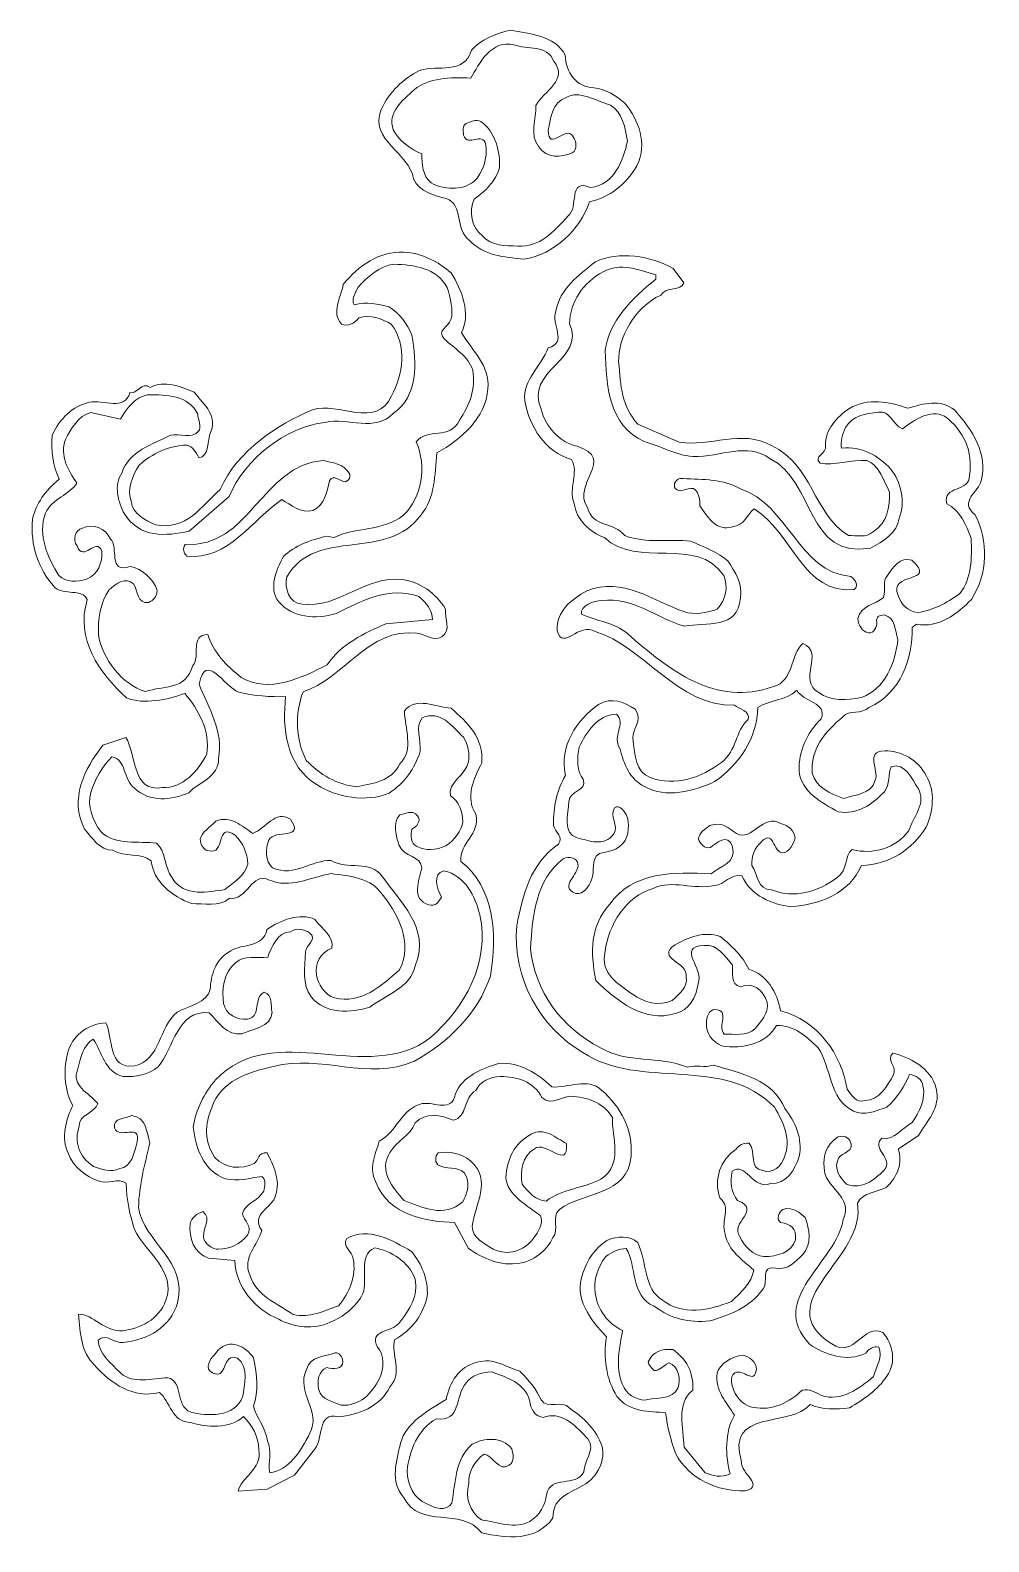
# Model space of a CAD drawing. Header units: centimetres. Extents: x -6.6 to 1.4, y -5.9 to 6.6.
import ezdxf

# ---------------------------------------------------------------- set-up
doc = ezdxf.new("R2010")
doc.units = ezdxf.units.CM
doc.header["$MEASUREMENT"] = 0
doc.layers.add('layer 1', color=7, linetype='Continuous')

msp = doc.modelspace()

# ---------------------------------------------------------------- linework, layer by layer
at = {"layer": 'layer 1', "color": 22, "lineweight": 9}
for points, knots in [([(-2.12924, 6.42336), (-2.12544, 6.27835), (-2.0376, 6.15974), (-1.89222, 6.15148), (-1.89222, 6.15148), (-1.78313, 6.14229), (-1.70904, 6.08379), (-1.63487, 6.02532), (-1.63487, 6.02532), (-1.52226, 5.88316), (-1.44456, 5.69172), (-1.53648, 5.50785), (-1.53648, 5.50785), (-1.62898, 5.34815), (-1.75931, 5.24794), (-1.92755, 5.20715), (-1.92755, 5.20715), (-2.00607, 4.9753), (-2.21849, 4.77612), (-2.47131, 4.73311), (-2.47131, 4.73311), (-2.64116, 4.75278), (-2.79857, 4.76066), (-2.92298, 4.89041), (-2.92298, 4.89041), (-3.04642, 4.98387), (-2.96695, 5.1795), (-3.1136, 5.23608), (-3.1136, 5.23608), (-3.21093, 5.2577), (-3.33276, 5.29071), (-3.384, 5.39822), (-3.384, 5.39822), (-3.41392, 5.61512), (-3.75523, 5.71489), (-3.65324, 5.97162), (-3.65324, 5.97162), (-3.58456, 6.11854), (-3.46663, 6.23054), (-3.33527, 6.29453), (-3.33527, 6.29453), (-3.17943, 6.34703), (-2.9714, 6.25583), (-2.90433, 6.46321), (-2.90433, 6.46321), (-2.83408, 6.54972), (-2.70247, 6.6016), (-2.58225, 6.62902), (-2.58225, 6.62902), (-2.42415, 6.59694), (-2.21838, 6.59033), (-2.12924, 6.42336)], [0, 0, 0, 0, 0.07692308, 0.07692308, 0.07692308, 0.07692308, 0.15384615, 0.15384615, 0.15384615, 0.15384615, 0.23076923, 0.23076923, 0.23076923, 0.23076923, 0.30769231, 0.30769231, 0.30769231, 0.30769231, 0.38461538, 0.38461538, 0.38461538, 0.38461538, 0.46153846, 0.46153846, 0.46153846, 0.46153846, 0.53846154, 0.53846154, 0.53846154, 0.53846154, 0.61538462, 0.61538462, 0.61538462, 0.61538462, 0.69230769, 0.69230769, 0.69230769, 0.69230769, 0.76923077, 0.76923077, 0.76923077, 0.76923077, 0.84615385, 0.84615385, 0.84615385, 0.84615385, 0.92307692, 0.92307692, 0.92307692, 0.92307692, 1, 1, 1, 1]), ([(-2.22466, 6.37246), (-2.09963, 6.21855), (-2.30283, 6.12845), (-2.37213, 6.00569), (-2.37213, 6.00569), (-2.36921, 5.89691), (-2.42611, 5.76239), (-2.35105, 5.66759), (-2.35105, 5.66759), (-2.27562, 5.56077), (-2.16718, 5.57575), (-2.07146, 5.61458), (-2.07146, 5.61458), (-2.02375, 5.64001), (-2.03781, 5.71222), (-2.06289, 5.74782), (-2.06289, 5.74782), (-2.12623, 5.85499), (-2.26482, 5.60944), (-2.26996, 5.8028), (-2.26996, 5.8028), (-2.24841, 5.90013), (-2.23984, 6.03338), (-2.11992, 6.07286), (-2.11992, 6.07286), (-2.01275, 6.13619), (-1.87728, 6.04304), (-1.75544, 6.01), (-1.75544, 6.01), (-1.65715, 5.95215), (-1.62942, 5.81983), (-1.61441, 5.71136), (-1.61441, 5.71136), (-1.64653, 5.5533), (-1.72566, 5.34558), (-1.91871, 5.32834), (-1.91871, 5.32834), (-2.11433, 5.40781), (-2.0109, 5.15657), (-2.10597, 5.09354), (-2.10597, 5.09354), (-2.22332, 4.95741), (-2.34091, 4.83332), (-2.52255, 4.84062), (-2.52255, 4.84062), (-2.61953, 4.85011), (-2.74007, 4.83482), (-2.81516, 4.92955), (-2.81516, 4.92955), (-2.90135, 4.98775), (-2.92939, 5.13213), (-2.88363, 5.23012), (-2.88363, 5.23012), (-2.78856, 5.29311), (-2.70621, 5.37999), (-2.67286, 5.48972), (-2.67286, 5.48972), (-2.66399, 5.61091), (-2.70504, 5.79121), (-2.82815, 5.87261), (-2.82815, 5.87261), (-2.86506, 5.89581), (-2.91276, 5.87035), (-2.94872, 5.85729), (-2.94872, 5.85729), (-2.98429, 5.83213), (-2.97123, 5.79622), (-2.97024, 5.75999), (-2.97024, 5.75999), (-2.93113, 5.65217), (-2.81413, 5.8004), (-2.78675, 5.68017), (-2.78675, 5.68017), (-2.77177, 5.57174), (-2.80481, 5.44993), (-2.88751, 5.37515), (-2.88751, 5.37515), (-2.98223, 5.30003), (-3.13968, 5.30795), (-3.23797, 5.36583), (-3.23797, 5.36583), (-3.3121, 5.42433), (-3.31467, 5.52101), (-3.31693, 5.6056), (-3.31693, 5.6056), (-3.40247, 5.63963), (-3.51351, 5.7213), (-3.55204, 5.80496), (-3.55204, 5.80496), (-3.60423, 5.94869), (-3.47386, 6.04894), (-3.37941, 6.13612), (-3.37941, 6.13612), (-3.26114, 6.23603), (-3.07987, 6.24082), (-2.91033, 6.23325), (-2.91033, 6.23325), (-2.84103, 6.35605), (-2.7374, 6.55229), (-2.55483, 6.50879), (-2.55483, 6.50879), (-2.44478, 6.46335), (-2.27685, 6.5162), (-2.22466, 6.37246)], [0, 0, 0, 0, 0.03846154, 0.03846154, 0.03846154, 0.03846154, 0.07692308, 0.07692308, 0.07692308, 0.07692308, 0.11538462, 0.11538462, 0.11538462, 0.11538462, 0.15384615, 0.15384615, 0.15384615, 0.15384615, 0.19230769, 0.19230769, 0.19230769, 0.19230769, 0.23076923, 0.23076923, 0.23076923, 0.23076923, 0.26923077, 0.26923077, 0.26923077, 0.26923077, 0.30769231, 0.30769231, 0.30769231, 0.30769231, 0.34615385, 0.34615385, 0.34615385, 0.34615385, 0.38461538, 0.38461538, 0.38461538, 0.38461538, 0.42307692, 0.42307692, 0.42307692, 0.42307692, 0.46153846, 0.46153846, 0.46153846, 0.46153846, 0.5, 0.5, 0.5, 0.5, 0.53846154, 0.53846154, 0.53846154, 0.53846154, 0.57692308, 0.57692308, 0.57692308, 0.57692308, 0.61538462, 0.61538462, 0.61538462, 0.61538462, 0.65384615, 0.65384615, 0.65384615, 0.65384615, 0.69230769, 0.69230769, 0.69230769, 0.69230769, 0.73076923, 0.73076923, 0.73076923, 0.73076923, 0.76923077, 0.76923077, 0.76923077, 0.76923077, 0.80769231, 0.80769231, 0.80769231, 0.80769231, 0.84615385, 0.84615385, 0.84615385, 0.84615385, 0.88461538, 0.88461538, 0.88461538, 0.88461538, 0.92307692, 0.92307692, 0.92307692, 0.92307692, 0.96153846, 0.96153846, 0.96153846, 0.96153846, 1, 1, 1, 1]), ([(-3.07302, 4.62035), (-2.98456, 4.47754), (-2.9069, 4.2861), (-2.98731, 4.12674), (-2.98731, 4.12674), (-2.89854, 3.9719), (-2.75028, 3.85489), (-2.7693, 3.66085), (-2.7693, 3.66085), (-2.78706, 3.41851), (-2.98799, 3.24383), (-3.19057, 3.12956), (-3.19057, 3.12956), (-3.20993, 2.94762), (-3.20479, 2.75425), (-3.32207, 2.61809), (-3.32207, 2.61809), (-3.60187, 2.22362), (-4.19035, 2.52244), (-4.43323, 2.10474), (-4.43323, 2.10474), (-4.45482, 2.0074), (-4.41534, 1.88752), (-4.30625, 1.8783), (-4.30625, 1.8783), (-4.00285, 1.83803), (-3.78059, 2.12211), (-3.47715, 2.08181), (-3.47715, 2.08181), (-3.33146, 2.06152), (-3.19595, 1.96833), (-3.1199, 1.83735), (-3.1199, 1.83735), (-3.12974, 1.75239), (-3.06706, 1.66942), (-3.15003, 1.60673), (-3.15003, 1.60673), (-3.22159, 1.56855), (-3.28365, 1.6274), (-3.35645, 1.63751), (-3.35645, 1.63751), (-3.75691, 1.68734), (-3.96323, 1.25853), (-4.29906, 1.15287), (-4.29906, 1.15287), (-4.36671, 0.96962), (-4.36095, 0.75206), (-4.27185, 0.58516), (-4.27185, 0.58516), (-4.15985, 0.4672), (-4.02464, 0.38614), (-3.85479, 0.36644), (-3.85479, 0.36644), (-3.7225, 0.39416), (-3.56571, 0.41044), (-3.49703, 0.5574), (-3.49703, 0.5574), (-3.37907, 0.6694), (-3.45676, 0.86081), (-3.46029, 0.99375), (-3.46029, 0.99375), (-3.36683, 1.1172), (-3.19503, 1.025), (-3.07384, 1.01613), (-3.07384, 1.01613), (-2.93771, 0.89885), (-2.80121, 0.76941), (-2.81992, 0.56333), (-2.81992, 0.56333), (-2.88888, 0.42847), (-2.95756, 0.28148), (-2.8691, 0.1387), (-2.8691, 0.1387), (-2.82832, -0.02954), (-3.00801, -0.09479), (-2.99173, -0.25158), (-2.99173, -0.25158), (-2.72005, -0.46208), (-2.68527, -0.86029), (-2.74877, -1.20057), (-2.74877, -1.20057), (-2.8495, -1.50566), (-3.09687, -1.75409), (-3.38311, -1.90688), (-3.38311, -1.90688), (-3.75359, -2.07395), (-4.15885, -1.84286), (-4.54304, -1.94982), (-4.54304, -1.94982), (-4.74754, -1.99156), (-4.9873, -2.07049), (-5.05403, -2.28997), (-5.05403, -2.28997), (-5.11096, -2.42455), (-5.11918, -2.56986), (-5.03103, -2.70058), (-5.03103, -2.70058), (-4.94385, -2.79503), (-4.81056, -2.80356), (-4.70309, -2.75233), (-4.70309, -2.75233), (-4.66748, -2.72717), (-4.6694, -2.65465), (-4.59657, -2.66483), (-4.59657, -2.66483), (-4.54564, -2.76021), (-4.48169, -2.89157), (-4.52683, -3.01372), (-4.52683, -3.01372), (-4.54811, -3.12315), (-4.74048, -3.16455), (-4.63999, -3.30698), (-4.63999, -3.30698), (-4.67303, -3.42882), (-4.80337, -3.52903), (-4.73907, -3.67249), (-4.73907, -3.67249), (-4.68592, -3.85248), (-4.51511, -3.90838), (-4.3796, -4.00157), (-4.3796, -4.00157), (-4.24566, -4.0343), (-4.1264, -3.97062), (-4.00655, -3.93117), (-4.00655, -3.93117), (-3.91271, -3.81982), (-3.85585, -3.68524), (-3.88385, -3.54089), (-3.88385, -3.54089), (-3.88547, -3.48043), (-3.98345, -3.43468), (-3.9367, -3.37295), (-3.9367, -3.37295), (-3.75797, -3.27144), (-3.56139, -3.38714), (-3.40172, -3.47968), (-3.40172, -3.47968), (-3.31422, -3.58616), (-3.26234, -3.71783), (-3.27087, -3.85111), (-3.27087, -3.85111), (-3.30329, -3.99711), (-3.39644, -4.13262), (-3.53953, -4.20898), (-3.53953, -4.20898), (-3.57256, -4.33082), (-3.47167, -4.48535), (-3.5776, -4.59704), (-3.5776, -4.59704), (-3.6577, -4.7685), (-3.84945, -4.83406), (-4.00624, -4.85034), (-4.00624, -4.85034), (-4.18915, -4.79475), (-4.12197, -5.04692), (-4.21639, -5.13411), (-4.21639, -5.13411), (-4.21639, -5.13411), (-4.36835, -5.33165), (-4.36835, -5.33165), (-4.36835, -5.33165), (-4.36835, -5.33165), (-4.59513, -5.44653), (-4.59513, -5.44653), (-4.59513, -5.44653), (-4.59513, -5.44653), (-4.83654, -5.46507), (-4.83654, -5.46507), (-4.83654, -5.46507), (-4.81522, -5.35564), (-4.63588, -5.27829), (-4.66422, -5.12184), (-4.66422, -5.12184), (-4.66714, -5.01306), (-4.71803, -4.91765), (-4.7925, -4.84705), (-4.7925, -4.84705), (-4.89871, -4.94664), (-5.10448, -4.94006), (-5.22662, -4.89493), (-5.22662, -4.89493), (-5.38376, -4.89911), (-5.40065, -4.71812), (-5.48719, -4.64786), (-5.48719, -4.64786), (-5.70345, -4.70198), (-5.88827, -4.57387), (-6.02539, -4.4203), (-6.02539, -4.4203), (-6.13705, -4.31443), (-6.14123, -4.1573), (-6.15751, -4.00047), (-6.15751, -4.00047), (-6.03664, -3.99725), (-5.93577, -4.15185), (-5.79108, -4.13588), (-5.79108, -4.13588), (-5.64635, -4.11994), (-5.49117, -4.04321), (-5.43493, -3.88449), (-5.43493, -3.88449), (-5.34465, -3.64024), (-5.60265, -3.48986), (-5.69241, -3.29872), (-5.69241, -3.29872), (-5.73189, -3.1788), (-5.75927, -3.05861), (-5.76315, -2.91358), (-5.76315, -2.91358), (-5.83693, -2.86717), (-5.90784, -2.92951), (-5.99342, -2.89551), (-5.99342, -2.89551), (-6.09106, -2.86183), (-6.2021, -2.78012), (-6.24124, -2.6723), (-6.24124, -2.6723), (-6.30522, -2.54097), (-6.26105, -2.38257), (-6.2035, -2.27218), (-6.2035, -2.27218), (-6.27959, -2.14119), (-6.28439, -1.9599), (-6.2399, -1.81359), (-6.2399, -1.81359), (-6.19507, -1.67931), (-6.0644, -1.5912), (-5.93146, -1.58767), (-5.93146, -1.58767), (-5.86778, -1.7069), (-5.92114, -1.97443), (-5.6922, -1.94413), (-5.6922, -1.94413), (-5.47592, -1.88998), (-5.49507, -1.62441), (-5.34116, -1.49939), (-5.34116, -1.49939), (-5.24578, -1.44846), (-5.0893, -1.42008), (-5.06801, -1.31069), (-5.06801, -1.31069), (-5.05917, -1.18953), (-5.02641, -1.0556), (-4.89511, -0.99161), (-4.89511, -0.99161), (-4.80001, -0.92862), (-4.62954, -0.97246), (-4.59743, -0.81436), (-4.59743, -0.81436), (-4.4906, -0.739), (-4.32298, -0.67405), (-4.20056, -0.73125), (-4.20056, -0.73125), (-4.13784, -0.81426), (-4.03959, -0.87211), (-4.06114, -0.96944), (-4.06114, -0.96944), (-4.15686, -1.00824), (-4.20296, -1.09416), (-4.18832, -1.19053), (-4.18832, -1.19053), (-4.17431, -1.26274), (-4.12338, -1.35812), (-4.03811, -1.38005), (-4.03811, -1.38005), (-3.81898, -1.43471), (-3.65362, -1.28515), (-3.50005, -1.14803), (-3.50005, -1.14803), (-3.38499, -0.92722), (-3.51259, -0.67666), (-3.66246, -0.49923), (-3.66246, -0.49923), (-3.76236, -0.38096), (-3.91981, -0.37304), (-4.06546, -0.35275), (-4.06546, -0.35275), (-4.24611, -0.38171), (-4.40067, -0.48258), (-4.5842, -0.40283), (-4.5842, -0.40283), (-4.71906, -0.33384), (-4.76097, -0.57686), (-4.90666, -0.55653), (-4.90666, -0.55653), (-4.98932, -0.63132), (-5.12326, -0.59855), (-5.21994, -0.60112), (-5.21994, -0.60112), (-5.37865, -0.54492), (-5.53932, -0.41612), (-5.55591, -0.24723), (-5.55591, -0.24723), (-5.64244, -0.17701), (-5.77442, -0.2168), (-5.87271, -0.15891), (-5.87271, -0.15891), (-5.98149, -0.16183), (-6.04483, -0.05466), (-6.10717, 0.01625), (-6.10717, 0.01625), (-6.23479, 0.26684), (-6.10826, 0.51213), (-5.9563, 0.70964), (-5.9563, 0.70964), (-5.9563, 0.70964), (-5.76455, 0.7752), (-5.76455, 0.7752), (-5.76455, 0.7752), (-5.67606, 0.63246), (-5.71606, 0.31692), (-5.46323, 0.35996), (-5.46323, 0.35996), (-5.29369, 0.35235), (-5.16462, 0.50092), (-5.09564, 0.63581), (-5.09564, 0.63581), (-5.06448, 0.8301), (-5.16603, 1.00883), (-5.27834, 1.13889), (-5.27834, 1.13889), (-5.42207, 1.08666), (-5.61448, 1.04526), (-5.76112, 1.10184), (-5.76112, 1.10184), (-5.98447, 1.31361), (-6.18524, 1.58644), (-6.08513, 1.91566), (-6.08513, 1.91566), (-6.12399, 2.01138), (-6.27952, 1.94678), (-6.35392, 2.01738), (-6.35392, 2.01738), (-6.49108, 2.17095), (-6.55664, 2.3627), (-6.53824, 2.58087), (-6.53824, 2.58087), (-6.50554, 2.71481), (-6.43559, 2.81341), (-6.31729, 2.91331), (-6.31729, 2.91331), (-6.36856, 3.02082), (-6.38415, 3.15345), (-6.37531, 3.27464), (-6.37531, 3.27464), (-6.31842, 3.40915), (-6.20045, 3.52115), (-6.06813, 3.54888), (-6.06813, 3.54888), (-5.94794, 3.57626), (-5.77583, 3.47197), (-5.73169, 3.63041), (-5.73169, 3.63041), (-5.67061, 3.60783), (-5.63754, 3.72966), (-5.56345, 3.67116), (-5.56345, 3.67116), (-5.44418, 3.7348), (-5.30959, 3.67791), (-5.19955, 3.63247), (-5.19955, 3.63247), (-5.11205, 3.52595), (-5.0007, 3.43215), (-5.06938, 3.28519), (-5.06938, 3.28519), (-5.09159, 3.21206), (-5.07661, 3.10359), (-5.16092, 3.08926), (-5.16092, 3.08926), (-5.18635, 3.13693), (-5.21182, 3.18464), (-5.26048, 3.19543), (-5.26048, 3.19543), (-5.40552, 3.1916), (-5.54895, 3.1273), (-5.65516, 3.02771), (-5.65516, 3.02771), (-5.71335, 2.94148), (-5.75849, 2.81934), (-5.71962, 2.72362), (-5.71962, 2.72362), (-5.71705, 2.62693), (-5.5946, 2.56974), (-5.52115, 2.5354), (-5.52115, 2.5354), (-5.26569, 2.48173), (-5.1382, 2.69071), (-4.98463, 2.82787), (-4.98463, 2.82787), (-4.8362, 3.15835), (-4.51504, 3.36042), (-4.21609, 3.48932), (-4.21609, 3.48932), (-4.01224, 3.55522), (-3.69156, 3.32183), (-3.56598, 3.60337), (-3.56598, 3.60337), (-3.47383, 3.77514), (-3.43191, 4.01816), (-3.56969, 4.1959), (-3.56969, 4.1959), (-3.64351, 4.2423), (-3.74115, 4.27602), (-3.83721, 4.24926), (-3.83721, 4.24926), (-3.87217, 4.19994), (-3.93194, 4.17417), (-3.98095, 4.19706), (-3.98095, 4.19706), (-4.06813, 4.29148), (-3.9867, 4.41462), (-3.96542, 4.52401), (-3.96542, 4.52401), (-3.8367, 4.68468), (-3.67038, 4.79795), (-3.46457, 4.79133), (-3.46457, 4.79133), (-3.30716, 4.78345), (-3.18437, 4.71415), (-3.07302, 4.62035)], [0, 0, 0, 0, 0.00952381, 0.00952381, 0.00952381, 0.00952381, 0.01904762, 0.01904762, 0.01904762, 0.01904762, 0.02857143, 0.02857143, 0.02857143, 0.02857143, 0.03809524, 0.03809524, 0.03809524, 0.03809524, 0.04761905, 0.04761905, 0.04761905, 0.04761905, 0.05714286, 0.05714286, 0.05714286, 0.05714286, 0.06666667, 0.06666667, 0.06666667, 0.06666667, 0.07619048, 0.07619048, 0.07619048, 0.07619048, 0.08571429, 0.08571429, 0.08571429, 0.08571429, 0.0952381, 0.0952381, 0.0952381, 0.0952381, 0.1047619, 0.1047619, 0.1047619, 0.1047619, 0.11428571, 0.11428571, 0.11428571, 0.11428571, 0.12380952, 0.12380952, 0.12380952, 0.12380952, 0.13333333, 0.13333333, 0.13333333, 0.13333333, 0.14285714, 0.14285714, 0.14285714, 0.14285714, 0.15238095, 0.15238095, 0.15238095, 0.15238095, 0.16190476, 0.16190476, 0.16190476, 0.16190476, 0.17142857, 0.17142857, 0.17142857, 0.17142857, 0.18095238, 0.18095238, 0.18095238, 0.18095238, 0.19047619, 0.19047619, 0.19047619, 0.19047619, 0.2, 0.2, 0.2, 0.2, 0.20952381, 0.20952381, 0.20952381, 0.20952381, 0.21904762, 0.21904762, 0.21904762, 0.21904762, 0.22857143, 0.22857143, 0.22857143, 0.22857143, 0.23809524, 0.23809524, 0.23809524, 0.23809524, 0.24761905, 0.24761905, 0.24761905, 0.24761905, 0.25714286, 0.25714286, 0.25714286, 0.25714286, 0.26666667, 0.26666667, 0.26666667, 0.26666667, 0.27619048, 0.27619048, 0.27619048, 0.27619048, 0.28571429, 0.28571429, 0.28571429, 0.28571429, 0.2952381, 0.2952381, 0.2952381, 0.2952381, 0.3047619, 0.3047619, 0.3047619, 0.3047619, 0.31428571, 0.31428571, 0.31428571, 0.31428571, 0.32380952, 0.32380952, 0.32380952, 0.32380952, 0.33333333, 0.33333333, 0.33333333, 0.33333333, 0.34285714, 0.34285714, 0.34285714, 0.34285714, 0.35238095, 0.35238095, 0.35238095, 0.35238095, 0.36190476, 0.36190476, 0.36190476, 0.36190476, 0.37142857, 0.37142857, 0.37142857, 0.37142857, 0.38095238, 0.38095238, 0.38095238, 0.38095238, 0.39047619, 0.39047619, 0.39047619, 0.39047619, 0.4, 0.4, 0.4, 0.4, 0.40952381, 0.40952381, 0.40952381, 0.40952381, 0.41904762, 0.41904762, 0.41904762, 0.41904762, 0.42857143, 0.42857143, 0.42857143, 0.42857143, 0.43809524, 0.43809524, 0.43809524, 0.43809524, 0.44761905, 0.44761905, 0.44761905, 0.44761905, 0.45714286, 0.45714286, 0.45714286, 0.45714286, 0.46666667, 0.46666667, 0.46666667, 0.46666667, 0.47619048, 0.47619048, 0.47619048, 0.47619048, 0.48571429, 0.48571429, 0.48571429, 0.48571429, 0.4952381, 0.4952381, 0.4952381, 0.4952381, 0.5047619, 0.5047619, 0.5047619, 0.5047619, 0.51428571, 0.51428571, 0.51428571, 0.51428571, 0.52380952, 0.52380952, 0.52380952, 0.52380952, 0.53333333, 0.53333333, 0.53333333, 0.53333333, 0.54285714, 0.54285714, 0.54285714, 0.54285714, 0.55238095, 0.55238095, 0.55238095, 0.55238095, 0.56190476, 0.56190476, 0.56190476, 0.56190476, 0.57142857, 0.57142857, 0.57142857, 0.57142857, 0.58095238, 0.58095238, 0.58095238, 0.58095238, 0.59047619, 0.59047619, 0.59047619, 0.59047619, 0.6, 0.6, 0.6, 0.6, 0.60952381, 0.60952381, 0.60952381, 0.60952381, 0.61904762, 0.61904762, 0.61904762, 0.61904762, 0.62857143, 0.62857143, 0.62857143, 0.62857143, 0.63809524, 0.63809524, 0.63809524, 0.63809524, 0.64761905, 0.64761905, 0.64761905, 0.64761905, 0.65714286, 0.65714286, 0.65714286, 0.65714286, 0.66666667, 0.66666667, 0.66666667, 0.66666667, 0.67619048, 0.67619048, 0.67619048, 0.67619048, 0.68571429, 0.68571429, 0.68571429, 0.68571429, 0.6952381, 0.6952381, 0.6952381, 0.6952381, 0.7047619, 0.7047619, 0.7047619, 0.7047619, 0.71428571, 0.71428571, 0.71428571, 0.71428571, 0.72380952, 0.72380952, 0.72380952, 0.72380952, 0.73333333, 0.73333333, 0.73333333, 0.73333333, 0.74285714, 0.74285714, 0.74285714, 0.74285714, 0.75238095, 0.75238095, 0.75238095, 0.75238095, 0.76190476, 0.76190476, 0.76190476, 0.76190476, 0.77142857, 0.77142857, 0.77142857, 0.77142857, 0.78095238, 0.78095238, 0.78095238, 0.78095238, 0.79047619, 0.79047619, 0.79047619, 0.79047619, 0.8, 0.8, 0.8, 0.8, 0.80952381, 0.80952381, 0.80952381, 0.80952381, 0.81904762, 0.81904762, 0.81904762, 0.81904762, 0.82857143, 0.82857143, 0.82857143, 0.82857143, 0.83809524, 0.83809524, 0.83809524, 0.83809524, 0.84761905, 0.84761905, 0.84761905, 0.84761905, 0.85714286, 0.85714286, 0.85714286, 0.85714286, 0.86666667, 0.86666667, 0.86666667, 0.86666667, 0.87619048, 0.87619048, 0.87619048, 0.87619048, 0.88571429, 0.88571429, 0.88571429, 0.88571429, 0.8952381, 0.8952381, 0.8952381, 0.8952381, 0.9047619, 0.9047619, 0.9047619, 0.9047619, 0.91428571, 0.91428571, 0.91428571, 0.91428571, 0.92380952, 0.92380952, 0.92380952, 0.92380952, 0.93333333, 0.93333333, 0.93333333, 0.93333333, 0.94285714, 0.94285714, 0.94285714, 0.94285714, 0.95238095, 0.95238095, 0.95238095, 0.95238095, 0.96190476, 0.96190476, 0.96190476, 0.96190476, 0.97142857, 0.97142857, 0.97142857, 0.97142857, 0.98095238, 0.98095238, 0.98095238, 0.98095238, 0.99047619, 0.99047619, 0.99047619, 0.99047619, 1, 1, 1, 1]), ([(-1.1478, 4.53851), (-1.17008, 4.46534), (-1.29222, 4.51051), (-1.33863, 4.43669), (-1.33863, 4.43669), (-1.55361, 4.33422), (-1.69221, 4.08863), (-1.68673, 3.88317), (-1.68673, 3.88317), (-1.66918, 3.67805), (-1.665, 3.52095), (-1.52788, 3.36731), (-1.52788, 3.36731), (-1.52788, 3.36731), (-1.1853, 3.21922), (-1.1853, 3.21922), (-1.1853, 3.21922), (-0.93021, 3.17761), (-0.66814, 3.32975), (-0.42258, 3.19112), (-0.42258, 3.19112), (-0.07965, 3.03093), (-0.08113, 2.6318), (0.21409, 2.44612), (0.21409, 2.44612), (0.28657, 2.44804), (0.35974, 2.42583), (0.4189, 2.47576), (0.4189, 2.47576), (0.53782, 2.55147), (0.55845, 2.68509), (0.55523, 2.80594), (0.55523, 2.80594), (0.5043, 2.90135), (0.47695, 3.02157), (0.36687, 3.06702), (0.36687, 3.06702), (0.24569, 3.0759), (0.08979, 3.02336), (-0.01954, 3.04464), (-0.01954, 3.04464), (-0.08157, 3.10345), (0.03896, 3.11877), (0.02494, 3.19095), (0.02494, 3.19095), (0.02141, 3.32389), (0.11549, 3.42317), (0.22235, 3.49857), (0.22235, 3.49857), (0.37722, 3.58733), (0.54738, 3.5556), (0.70609, 3.49936), (0.70609, 3.49936), (0.83811, 3.53915), (0.97006, 3.57894), (1.0935, 3.48548), (1.0935, 3.48548), (1.24303, 3.32015), (1.36936, 3.11788), (1.31473, 2.89871), (1.31473, 2.89871), (1.29283, 2.81348), (1.12585, 2.7244), (1.26167, 2.61916), (1.26167, 2.61916), (1.37624, 2.40451), (1.37158, 2.12619), (1.23199, 1.91686), (1.23199, 1.91686), (1.11434, 1.79279), (0.96012, 1.67983), (0.77789, 1.71126), (0.77789, 1.71126), (0.77789, 1.71126), (0.74225, 1.68611), (0.74225, 1.68611), (0.74225, 1.68611), (0.749, 1.43232), (0.64797, 1.13933), (0.38497, 1.0235), (0.38497, 1.0235), (0.32612, 0.9615), (0.21608, 1.00694), (0.16933, 0.94522), (0.16933, 0.94522), (0.01545, 0.8202), (-0.10155, 0.67197), (-0.08432, 0.47888), (-0.08432, 0.47888), (-0.05693, 0.35866), (0.06521, 0.31352), (0.17526, 0.26808), (0.17526, 0.26808), (0.27101, 0.30691), (0.40426, 0.29837), (0.43733, 0.42018), (0.43733, 0.42018), (0.47133, 0.50579), (0.34627, 0.65967), (0.51547, 0.66416), (0.51547, 0.66416), (0.64845, 0.66772), (0.79571, 0.58698), (0.85967, 0.45565), (0.85967, 0.45565), (0.93541, 0.33669), (0.91608, 0.15478), (0.85884, 0.03229), (0.85884, 0.03229), (0.7428, -0.1522), (0.55266, -0.27821), (0.323, -0.28435), (0.323, -0.28435), (0.22036, -0.51685), (-0.01913, -0.60791), (-0.26051, -0.62641), (-0.26051, -0.62641), (-0.41826, -0.6064), (-0.58941, -0.53841), (-0.66646, -0.37112), (-0.66646, -0.37112), (-0.76375, -0.34953), (-0.80954, -0.44748), (-0.89416, -0.44974), (-0.89416, -0.44974), (-1.06236, -0.49049), (-1.24623, -0.39864), (-1.40141, -0.47535), (-1.40141, -0.47535), (-1.62946, -0.5419), (-1.76836, -0.77539), (-1.79886, -0.99395), (-1.79886, -0.99395), (-1.84205, -1.18857), (-1.68268, -1.26901), (-1.57168, -1.35068), (-1.57168, -1.35068), (-1.47301, -1.42063), (-1.36327, -1.45401), (-1.24373, -1.40243), (-1.24373, -1.40243), (-1.18458, -1.3525), (-1.11367, -1.29012), (-1.12799, -1.20581), (-1.12799, -1.20581), (-1.10705, -1.08435), (-1.38599, -1.05546), (-1.21967, -0.9422), (-1.21967, -0.9422), (-1.1125, -0.87886), (-0.98086, -0.82697), (-0.84662, -0.8718), (-0.84662, -0.8718), (-0.74768, -0.95385), (-0.66084, -1.03617), (-0.60956, -1.14364), (-0.60956, -1.14364), (-0.46326, -1.18813), (-0.37484, -1.33094), (-0.34646, -1.48742), (-0.34646, -1.48742), (-0.04206, -1.56395), (0.15905, -1.84889), (0.20302, -2.13801), (0.20302, -2.13801), (0.24055, -2.18537), (0.27876, -2.25689), (0.35063, -2.23081), (0.35063, -2.23081), (0.47147, -2.22763), (0.5408, -2.1048), (0.58686, -2.01895), (0.58686, -2.01895), (0.6212, -1.94543), (0.52322, -1.89968), (0.58206, -1.83765), (0.58206, -1.83765), (0.71596, -1.87034), (0.89983, -1.96219), (0.94062, -2.13043), (0.94062, -2.13043), (0.98136, -2.29877), (0.86306, -2.39857), (0.79376, -2.52137), (0.79376, -2.52137), (0.79376, -2.52137), (0.62747, -2.63467), (0.62747, -2.63467), (0.62747, -2.63467), (0.66661, -2.74246), (0.62148, -2.86464), (0.52706, -2.95179), (0.52706, -2.95179), (0.4434, -2.99031), (0.33462, -2.99322), (0.28853, -3.07907), (0.28853, -3.07907), (0.37328, -3.53643), (-0.46374, -3.89738), (0.07769, -4.24579), (0.07769, -4.24579), (0.26251, -4.3739), (0.33908, -4.06949), (0.49848, -4.14989), (0.49848, -4.14989), (0.58563, -4.24438), (0.61397, -4.40083), (0.53227, -4.51187), (0.53227, -4.51187), (0.46266, -4.62257), (0.33195, -4.71068), (0.22478, -4.77402), (0.22478, -4.77402), (0.11635, -4.78903), (-0.00453, -4.79222), (-0.10251, -4.74646), (-0.10251, -4.74646), (-0.26657, -4.94431), (-0.80317, -4.77721), (-0.6704, -5.22116), (-0.6704, -5.22116), (-0.67992, -5.31819), (-0.47159, -5.42148), (-0.63983, -5.46216), (-0.63983, -5.46216), (-0.86945, -5.46836), (-1.10195, -5.36569), (-1.21652, -5.15104), (-1.21652, -5.15104), (-1.25569, -5.04322), (-1.28273, -4.9351), (-1.29805, -4.81456), (-1.29805, -4.81456), (-1.4313, -4.80599), (-1.6005, -4.81048), (-1.70078, -4.68015), (-1.70078, -4.68015), (-1.7892, -4.53734), (-1.81823, -4.35673), (-1.78646, -4.18653), (-1.78646, -4.18653), (-1.92327, -4.04506), (-2.06101, -3.86729), (-1.98191, -3.6596), (-1.98191, -3.6596), (-1.94863, -3.54986), (-1.87858, -3.4512), (-1.78351, -3.38824), (-1.78351, -3.38824), (-1.69985, -3.34968), (-1.59107, -3.3468), (-1.52904, -3.40562), (-1.52904, -3.40562), (-1.45238, -3.56083), (-1.4825, -3.79141), (-1.32283, -3.88391), (-1.32283, -3.88391), (-1.16216, -4.01271), (-0.9335, -3.97035), (-0.75412, -3.89299), (-0.75412, -3.89299), (-0.67146, -3.81821), (-0.5888, -3.74347), (-0.56751, -3.634), (-0.56751, -3.634), (-0.66646, -3.55199), (-0.77746, -3.47032), (-0.80519, -3.338), (-0.80519, -3.338), (-0.84467, -3.21808), (-0.75056, -3.11883), (-0.84947, -3.03682), (-0.84947, -3.03682), (-0.90201, -2.88095), (-0.84577, -2.72224), (-0.71509, -2.63412), (-0.71509, -2.63412), (-0.69185, -2.59721), (-0.65593, -2.58416), (-0.60758, -2.58289), (-0.60758, -2.58289), (-0.54524, -2.65376), (-0.61388, -2.80075), (-0.4927, -2.80963), (-0.4927, -2.80963), (-0.40712, -2.84363), (-0.33656, -2.76915), (-0.31428, -2.69602), (-0.31428, -2.69602), (-0.25739, -2.56147), (-0.32202, -2.40594), (-0.39777, -2.28702), (-0.39777, -2.28702), (-0.80848, -1.85043), (-1.51417, -2.1474), (-1.98211, -1.8333), (-1.98211, -1.8333), (-2.3384, -1.62506), (-2.56682, -1.21993), (-2.53009, -0.78355), (-2.53009, -0.78355), (-2.47642, -0.52812), (-2.42278, -0.27273), (-2.18524, -0.10919), (-2.18524, -0.10919), (-2.1385, -0.04746), (-2.21194, -0.01322), (-2.22565, 0.04696), (-2.22565, 0.04696), (-2.22983, 0.20409), (-2.19714, 0.33803), (-2.1278, 0.46079), (-2.1278, 0.46079), (-2.1826, 0.70124), (-2.03126, 0.92291), (-1.85322, 1.04862), (-1.85322, 1.04862), (-1.74605, 1.11195), (-1.63597, 1.06651), (-1.54974, 1.00831), (-1.54974, 1.00831), (-1.47469, 0.91355), (-1.59358, 0.83781), (-1.56688, 0.74182), (-1.56688, 0.74182), (-1.55187, 0.63338), (-1.54803, 0.48831), (-1.42585, 0.44317), (-1.42585, 0.44317), (-1.21816, 0.36407), (-1.00252, 0.44235), (-0.83655, 0.56772), (-0.83655, 0.56772), (-0.70618, 0.66793), (-0.72242, 0.82472), (-0.61625, 0.92431), (-0.61625, 0.92431), (-0.59401, 0.99745), (-0.69099, 1.00698), (-0.72821, 1.04228), (-0.72821, 1.04228), (-1.19959, 1.02973), (-1.479, 1.53024), (-1.88136, 1.65259), (-1.88136, 1.65259), (-2.01656, 1.73364), (-2.14305, 1.48839), (-2.19594, 1.65632), (-2.19594, 1.65632), (-2.20043, 1.82549), (-2.08181, 1.91333), (-1.95079, 1.98941), (-1.95079, 1.98941), (-1.65156, 2.10621), (-1.40436, 1.90716), (-1.14797, 1.81723), (-1.14797, 1.81723), (-1.06243, 1.78323), (-0.9543, 1.81038), (-0.8703, 1.83673), (-0.8703, 1.83673), (-0.7997, 1.9112), (-0.77846, 2.0206), (-0.81729, 2.11632), (-0.81729, 2.11632), (-1.04382, 2.44896), (-1.5323, 2.16985), (-1.80524, 2.42867), (-1.80524, 2.42867), (-1.92742, 2.47381), (-2.03907, 2.57967), (-2.0547, 2.71231), (-2.0547, 2.71231), (-2.10659, 2.84398), (-2.01313, 2.96742), (-2.07643, 3.07459), (-2.07643, 3.07459), (-2.29591, 3.14129), (-2.42223, 3.34352), (-2.46428, 3.56012), (-2.46428, 3.56012), (-2.48118, 3.74108), (-2.32665, 3.84194), (-2.27037, 4.00068), (-2.27037, 4.00068), (-2.10213, 4.04147), (-2.25139, 4.1947), (-2.20594, 4.30478), (-2.20594, 4.30478), (-2.17448, 4.48703), (-2.02026, 4.59999), (-1.87813, 4.71261), (-1.87813, 4.71261), (-1.687, 4.80237), (-1.41982, 4.76111), (-1.23564, 4.65716), (-1.23564, 4.65716), (-1.23564, 4.65716), (-1.1478, 4.53851), (-1.1478, 4.53851)], [0, 0, 0, 0, 0.01, 0.01, 0.01, 0.01, 0.02, 0.02, 0.02, 0.02, 0.03, 0.03, 0.03, 0.03, 0.04, 0.04, 0.04, 0.04, 0.05, 0.05, 0.05, 0.05, 0.06, 0.06, 0.06, 0.06, 0.07, 0.07, 0.07, 0.07, 0.08, 0.08, 0.08, 0.08, 0.09, 0.09, 0.09, 0.09, 0.1, 0.1, 0.1, 0.1, 0.11, 0.11, 0.11, 0.11, 0.12, 0.12, 0.12, 0.12, 0.13, 0.13, 0.13, 0.13, 0.14, 0.14, 0.14, 0.14, 0.15, 0.15, 0.15, 0.15, 0.16, 0.16, 0.16, 0.16, 0.17, 0.17, 0.17, 0.17, 0.18, 0.18, 0.18, 0.18, 0.19, 0.19, 0.19, 0.19, 0.2, 0.2, 0.2, 0.2, 0.21, 0.21, 0.21, 0.21, 0.22, 0.22, 0.22, 0.22, 0.23, 0.23, 0.23, 0.23, 0.24, 0.24, 0.24, 0.24, 0.25, 0.25, 0.25, 0.25, 0.26, 0.26, 0.26, 0.26, 0.27, 0.27, 0.27, 0.27, 0.28, 0.28, 0.28, 0.28, 0.29, 0.29, 0.29, 0.29, 0.3, 0.3, 0.3, 0.3, 0.31, 0.31, 0.31, 0.31, 0.32, 0.32, 0.32, 0.32, 0.33, 0.33, 0.33, 0.33, 0.34, 0.34, 0.34, 0.34, 0.35, 0.35, 0.35, 0.35, 0.36, 0.36, 0.36, 0.36, 0.37, 0.37, 0.37, 0.37, 0.38, 0.38, 0.38, 0.38, 0.39, 0.39, 0.39, 0.39, 0.4, 0.4, 0.4, 0.4, 0.41, 0.41, 0.41, 0.41, 0.42, 0.42, 0.42, 0.42, 0.43, 0.43, 0.43, 0.43, 0.44, 0.44, 0.44, 0.44, 0.45, 0.45, 0.45, 0.45, 0.46, 0.46, 0.46, 0.46, 0.47, 0.47, 0.47, 0.47, 0.48, 0.48, 0.48, 0.48, 0.49, 0.49, 0.49, 0.49, 0.5, 0.5, 0.5, 0.5, 0.51, 0.51, 0.51, 0.51, 0.52, 0.52, 0.52, 0.52, 0.53, 0.53, 0.53, 0.53, 0.54, 0.54, 0.54, 0.54, 0.55, 0.55, 0.55, 0.55, 0.56, 0.56, 0.56, 0.56, 0.57, 0.57, 0.57, 0.57, 0.58, 0.58, 0.58, 0.58, 0.59, 0.59, 0.59, 0.59, 0.6, 0.6, 0.6, 0.6, 0.61, 0.61, 0.61, 0.61, 0.62, 0.62, 0.62, 0.62, 0.63, 0.63, 0.63, 0.63, 0.64, 0.64, 0.64, 0.64, 0.65, 0.65, 0.65, 0.65, 0.66, 0.66, 0.66, 0.66, 0.67, 0.67, 0.67, 0.67, 0.68, 0.68, 0.68, 0.68, 0.69, 0.69, 0.69, 0.69, 0.7, 0.7, 0.7, 0.7, 0.71, 0.71, 0.71, 0.71, 0.72, 0.72, 0.72, 0.72, 0.73, 0.73, 0.73, 0.73, 0.74, 0.74, 0.74, 0.74, 0.75, 0.75, 0.75, 0.75, 0.76, 0.76, 0.76, 0.76, 0.77, 0.77, 0.77, 0.77, 0.78, 0.78, 0.78, 0.78, 0.79, 0.79, 0.79, 0.79, 0.8, 0.8, 0.8, 0.8, 0.81, 0.81, 0.81, 0.81, 0.82, 0.82, 0.82, 0.82, 0.83, 0.83, 0.83, 0.83, 0.84, 0.84, 0.84, 0.84, 0.85, 0.85, 0.85, 0.85, 0.86, 0.86, 0.86, 0.86, 0.87, 0.87, 0.87, 0.87, 0.88, 0.88, 0.88, 0.88, 0.89, 0.89, 0.89, 0.89, 0.9, 0.9, 0.9, 0.9, 0.91, 0.91, 0.91, 0.91, 0.92, 0.92, 0.92, 0.92, 0.93, 0.93, 0.93, 0.93, 0.94, 0.94, 0.94, 0.94, 0.95, 0.95, 0.95, 0.95, 0.96, 0.96, 0.96, 0.96, 0.97, 0.97, 0.97, 0.97, 0.98, 0.98, 0.98, 0.98, 0.99, 0.99, 0.99, 0.99, 1, 1, 1, 1]), ([(-3.10602, 4.49852), (-3.07963, 4.41455), (-3.05256, 4.30642), (-3.0748, 4.23329), (-3.0748, 4.23329), (-3.09735, 4.17218), (-3.19342, 4.14545), (-3.13108, 4.07454), (-3.13108, 4.07454), (-3.0442, 3.99218), (-2.93381, 3.93464), (-2.89436, 3.81476), (-2.89436, 3.81476), (-2.86598, 3.65828), (-2.92287, 3.52372), (-3.00427, 3.40062), (-3.00427, 3.40062), (-3.08436, 3.22916), (-3.26888, 3.3452), (-3.36234, 3.22176), (-3.36234, 3.22176), (-3.27227, 3.01856), (-3.31388, 2.76347), (-3.46714, 2.61422), (-3.46714, 2.61422), (-3.64488, 2.47648), (-3.8637, 2.51905), (-4.04274, 2.4296), (-4.04274, 2.4296), (-4.04274, 2.4296), (-4.1035, 2.44009), (-4.1035, 2.44009), (-4.1035, 2.44009), (-4.23583, 2.41239), (-4.36746, 2.36051), (-4.46188, 2.27332), (-4.46188, 2.27332), (-4.51942, 2.16293), (-4.58811, 2.01597), (-4.50027, 1.89736), (-4.50027, 1.89736), (-4.38796, 1.7673), (-4.19395, 1.74828), (-4.02601, 1.80109), (-4.02601, 1.80109), (-3.82316, 1.90329), (-3.57253, 2.03091), (-3.34034, 1.94033), (-3.34034, 1.94033), (-3.27862, 1.89359), (-3.22837, 1.82237), (-3.22642, 1.74982), (-3.22642, 1.74982), (-3.22642, 1.74982), (-3.61253, 1.71537), (-3.61253, 1.71537), (-3.61253, 1.71537), (-3.79187, 1.63802), (-3.98304, 1.5483), (-4.09939, 1.37588), (-4.09939, 1.37588), (-4.30228, 1.27371), (-4.57673, 1.13337), (-4.81019, 1.27227), (-4.81019, 1.27227), (-4.93363, 1.36577), (-5.0456, 1.48373), (-5.08573, 1.62781), (-5.08573, 1.62781), (-5.24287, 1.62363), (-5.14132, 1.4449), (-5.21192, 1.37043), (-5.21192, 1.37043), (-5.26689, 1.16336), (-5.44949, 1.20688), (-5.60533, 1.15438), (-5.60533, 1.15438), (-5.7882, 1.20997), (-5.96319, 1.42304), (-5.99284, 1.62784), (-5.99284, 1.62784), (-5.99606, 1.74872), (-5.97573, 1.89438), (-5.90582, 1.99301), (-5.90582, 1.99301), (-5.84698, 2.05501), (-5.76366, 2.10566), (-5.70159, 2.04682), (-5.70159, 2.04682), (-5.66376, 1.98736), (-5.67294, 1.87827), (-5.57661, 1.89294), (-5.57661, 1.89294), (-5.54062, 1.90596), (-5.50535, 1.94318), (-5.50662, 1.99154), (-5.50662, 1.99154), (-5.53335, 2.08757), (-5.63233, 2.16958), (-5.72966, 2.1912), (-5.72966, 2.1912), (-5.92141, 2.12561), (-5.81874, 2.35814), (-5.89287, 2.41664), (-5.89287, 2.41664), (-5.9317, 2.51236), (-6.04143, 2.54575), (-6.12509, 2.50722), (-6.12509, 2.50722), (-6.1852, 2.49351), (-6.2071, 2.40832), (-6.16958, 2.36092), (-6.16958, 2.36092), (-6.11738, 2.21715), (-6.01439, 2.43758), (-5.96285, 2.31804), (-5.96285, 2.31804), (-5.96024, 2.22133), (-5.99393, 2.12369), (-6.08965, 2.08486), (-6.08965, 2.08486), (-6.17362, 2.05843), (-6.2582, 2.05617), (-6.32027, 2.11502), (-6.32027, 2.11502), (-6.40869, 2.25776), (-6.49848, 2.44893), (-6.43076, 2.63214), (-6.43076, 2.63214), (-6.37356, 2.7546), (-6.22917, 2.78263), (-6.17132, 2.88092), (-6.17132, 2.88092), (-6.24672, 2.98778), (-6.3104, 3.10705), (-6.26557, 3.24126), (-6.26557, 3.24126), (-6.21944, 3.32714), (-6.16197, 3.43753), (-6.05381, 3.46457), (-6.05381, 3.46457), (-6.05381, 3.46457), (-5.81048, 3.41063), (-5.81048, 3.41063), (-5.81048, 3.41063), (-5.76438, 3.49648), (-5.68233, 3.59542), (-5.586, 3.61009), (-5.586, 3.61009), (-5.42886, 3.61427), (-5.24729, 3.607), (-5.17055, 3.45182), (-5.17055, 3.45182), (-5.16929, 3.40346), (-5.13138, 3.344), (-5.16672, 3.30678), (-5.16672, 3.30678), (-5.22553, 3.24475), (-5.31141, 3.29085), (-5.39572, 3.27649), (-5.39572, 3.27649), (-5.5388, 3.20013), (-5.74296, 3.14629), (-5.79858, 2.96342), (-5.79858, 2.96342), (-5.86853, 2.86482), (-5.8284, 2.72074), (-5.77747, 2.62532), (-5.77747, 2.62532), (-5.65115, 2.42309), (-5.4339, 2.44098), (-5.24153, 2.48238), (-5.24153, 2.48238), (-5.24153, 2.48238), (-4.9105, 2.76937), (-4.9105, 2.76937), (-4.9105, 2.76937), (-4.77382, 3.08744), (-4.45397, 3.33787), (-4.11649, 3.38311), (-4.11649, 3.38311), (-3.92409, 3.42451), (-3.703, 3.29736), (-3.55008, 3.45868), (-3.55008, 3.45868), (-3.34812, 3.59707), (-3.35552, 3.87504), (-3.39792, 4.10371), (-3.39792, 4.10371), (-3.43675, 4.19943), (-3.49943, 4.28247), (-3.58562, 4.34063), (-3.58562, 4.34063), (-3.68299, 4.36222), (-3.76822, 4.38415), (-3.87635, 4.35708), (-3.87635, 4.35708), (-3.9015, 4.39268), (-3.86682, 4.45407), (-3.84396, 4.50304), (-3.84396, 4.50304), (-3.76157, 4.58992), (-3.66715, 4.67707), (-3.54662, 4.69239), (-3.54662, 4.69239), (-3.37708, 4.68482), (-3.19516, 4.66549), (-3.10602, 4.49852)], [0, 0, 0, 0, 0.01923077, 0.01923077, 0.01923077, 0.01923077, 0.03846154, 0.03846154, 0.03846154, 0.03846154, 0.05769231, 0.05769231, 0.05769231, 0.05769231, 0.07692308, 0.07692308, 0.07692308, 0.07692308, 0.09615385, 0.09615385, 0.09615385, 0.09615385, 0.11538462, 0.11538462, 0.11538462, 0.11538462, 0.13461538, 0.13461538, 0.13461538, 0.13461538, 0.15384615, 0.15384615, 0.15384615, 0.15384615, 0.17307692, 0.17307692, 0.17307692, 0.17307692, 0.19230769, 0.19230769, 0.19230769, 0.19230769, 0.21153846, 0.21153846, 0.21153846, 0.21153846, 0.23076923, 0.23076923, 0.23076923, 0.23076923, 0.25, 0.25, 0.25, 0.25, 0.26923077, 0.26923077, 0.26923077, 0.26923077, 0.28846154, 0.28846154, 0.28846154, 0.28846154, 0.30769231, 0.30769231, 0.30769231, 0.30769231, 0.32692308, 0.32692308, 0.32692308, 0.32692308, 0.34615385, 0.34615385, 0.34615385, 0.34615385, 0.36538462, 0.36538462, 0.36538462, 0.36538462, 0.38461538, 0.38461538, 0.38461538, 0.38461538, 0.40384615, 0.40384615, 0.40384615, 0.40384615, 0.42307692, 0.42307692, 0.42307692, 0.42307692, 0.44230769, 0.44230769, 0.44230769, 0.44230769, 0.46153846, 0.46153846, 0.46153846, 0.46153846, 0.48076923, 0.48076923, 0.48076923, 0.48076923, 0.5, 0.5, 0.5, 0.5, 0.51923077, 0.51923077, 0.51923077, 0.51923077, 0.53846154, 0.53846154, 0.53846154, 0.53846154, 0.55769231, 0.55769231, 0.55769231, 0.55769231, 0.57692308, 0.57692308, 0.57692308, 0.57692308, 0.59615385, 0.59615385, 0.59615385, 0.59615385, 0.61538462, 0.61538462, 0.61538462, 0.61538462, 0.63461538, 0.63461538, 0.63461538, 0.63461538, 0.65384615, 0.65384615, 0.65384615, 0.65384615, 0.67307692, 0.67307692, 0.67307692, 0.67307692, 0.69230769, 0.69230769, 0.69230769, 0.69230769, 0.71153846, 0.71153846, 0.71153846, 0.71153846, 0.73076923, 0.73076923, 0.73076923, 0.73076923, 0.75, 0.75, 0.75, 0.75, 0.76923077, 0.76923077, 0.76923077, 0.76923077, 0.78846154, 0.78846154, 0.78846154, 0.78846154, 0.80769231, 0.80769231, 0.80769231, 0.80769231, 0.82692308, 0.82692308, 0.82692308, 0.82692308, 0.84615385, 0.84615385, 0.84615385, 0.84615385, 0.86538462, 0.86538462, 0.86538462, 0.86538462, 0.88461538, 0.88461538, 0.88461538, 0.88461538, 0.90384615, 0.90384615, 0.90384615, 0.90384615, 0.92307692, 0.92307692, 0.92307692, 0.92307692, 0.94230769, 0.94230769, 0.94230769, 0.94230769, 0.96153846, 0.96153846, 0.96153846, 0.96153846, 0.98076923, 0.98076923, 0.98076923, 0.98076923, 1, 1, 1, 1]), ([(-1.37842, 4.56867), (-1.5797, 4.40609), (-1.76826, 4.21968), (-1.79808, 3.97697), (-1.79808, 3.97697), (-1.79036, 3.68689), (-1.7696, 3.3609), (-1.47568, 3.22357), (-1.47568, 3.22357), (-1.34175, 3.19088), (-1.21864, 3.10948), (-1.0733, 3.10126), (-1.0733, 3.10126), (-0.83123, 3.0956), (-0.629, 3.22196), (-0.43176, 3.08203), (-0.43176, 3.08203), (-0.06403, 2.89833), (-0.13127, 2.24343), (0.39823, 2.34217), (0.39823, 2.34217), (0.49368, 2.39306), (0.62466, 2.46915), (0.63354, 2.59033), (0.63354, 2.59033), (0.69043, 2.72488), (0.64965, 2.89312), (0.56219, 2.99964), (0.56219, 2.99964), (0.46259, 3.10585), (0.32739, 3.18694), (0.1585, 3.17031), (0.1585, 3.17031), (0.14517, 3.21833), (0.16738, 3.2915), (0.19027, 3.34051), (0.19027, 3.34051), (0.24815, 3.4388), (0.35659, 3.45378), (0.46506, 3.46875), (0.46506, 3.46875), (0.5614, 3.48339), (0.57672, 3.36289), (0.66226, 3.32885), (0.66226, 3.32885), (0.75702, 3.40394), (0.88773, 3.49209), (1.01022, 3.43486), (1.01022, 3.43486), (1.17055, 3.3182), (1.24786, 3.13885), (1.21674, 2.9445), (1.21674, 2.9445), (1.22062, 2.79946), (0.98904, 2.86588), (1.02952, 2.70974), (1.02952, 2.70974), (1.13987, 2.65219), (1.19145, 2.53258), (1.23059, 2.4248), (1.23059, 2.4248), (1.23508, 2.25557), (1.23926, 2.09846), (1.13405, 1.96265), (1.13405, 1.96265), (1.02719, 1.88721), (0.90792, 1.82357), (0.78742, 1.80825), (0.78742, 1.80825), (0.70246, 1.81812), (0.65253, 1.87724), (0.62641, 1.94914), (0.62641, 1.94914), (0.53635, 2.15234), (0.96258, 2.04274), (0.73954, 2.24241), (0.73954, 2.24241), (0.6419, 2.27609), (0.58405, 2.17777), (0.53731, 2.11605), (0.53731, 2.11605), (0.49025, 2.06642), (0.52812, 2.00696), (0.50588, 1.93382), (0.50588, 1.93382), (0.43497, 1.87145), (0.31409, 1.86826), (0.29285, 1.75883), (0.29285, 1.75883), (0.29446, 1.69841), (0.33198, 1.65101), (0.38065, 1.64022), (0.38065, 1.64022), (0.42932, 1.62942), (0.45156, 1.70259), (0.45094, 1.72675), (0.45094, 1.72675), (0.43754, 1.77477), (0.47346, 1.78779), (0.50975, 1.78878), (0.50975, 1.78878), (0.60708, 1.76719), (0.59786, 1.65811), (0.62401, 1.5862), (0.62401, 1.5862), (0.60496, 1.39219), (0.51407, 1.1721), (0.32228, 1.1065), (0.32228, 1.1065), (0.20209, 1.07912), (0.06912, 1.07556), (-0.02948, 1.1455), (-0.02948, 1.1455), (-0.21369, 1.24948), (0.02227, 1.47345), (-0.16129, 1.5532), (-0.16129, 1.5532), (-0.26781, 1.46574), (-0.23751, 1.23674), (-0.40575, 1.19599), (-0.40575, 1.19599), (-0.88501, 1.026), (-1.26806, 1.33026), (-1.61482, 1.63549), (-1.61482, 1.63549), (-1.72617, 1.72932), (-1.87155, 1.73751), (-1.99397, 1.79471), (-1.99397, 1.79471), (-2.00802, 1.86692), (-1.88811, 1.90641), (-1.82772, 1.90805), (-1.82772, 1.90805), (-1.56242, 1.93927), (-1.37633, 1.76277), (-1.14475, 1.69635), (-1.14475, 1.69635), (-0.96411, 1.72538), (-0.69661, 1.67202), (-0.6792, 1.92645), (-0.6792, 1.92645), (-0.65823, 2.04798), (-0.72126, 2.14305), (-0.78425, 2.23816), (-0.78425, 2.23816), (-0.87075, 2.30838), (-0.98083, 2.35386), (-1.09088, 2.3993), (-1.09088, 2.3993), (-1.27283, 2.41867), (-1.45316, 2.37757), (-1.63638, 2.44526), (-1.63638, 2.44526), (-1.72422, 2.56387), (-1.90418, 2.51069), (-1.94496, 2.67896), (-1.94496, 2.67896), (-2.08304, 2.86876), (-1.70174, 3.08446), (-2.03099, 3.18464), (-2.03099, 3.18464), (-2.17698, 3.21703), (-2.28929, 3.34705), (-2.32942, 3.49117), (-2.32942, 3.49117), (-2.47107, 3.81394), (-1.95326, 3.90027), (-2.09425, 4.19888), (-2.09425, 4.19888), (-2.08699, 4.38052), (-1.98232, 4.54053), (-1.81545, 4.62961), (-1.81545, 4.62961), (-1.67237, 4.706), (-1.52568, 4.64941), (-1.37938, 4.60493), (-1.37938, 4.60493), (-1.37938, 4.60493), (-1.37842, 4.56867), (-1.37842, 4.56867)], [0, 0, 0, 0, 0.02222222, 0.02222222, 0.02222222, 0.02222222, 0.04444444, 0.04444444, 0.04444444, 0.04444444, 0.06666667, 0.06666667, 0.06666667, 0.06666667, 0.08888889, 0.08888889, 0.08888889, 0.08888889, 0.11111111, 0.11111111, 0.11111111, 0.11111111, 0.13333333, 0.13333333, 0.13333333, 0.13333333, 0.15555556, 0.15555556, 0.15555556, 0.15555556, 0.17777778, 0.17777778, 0.17777778, 0.17777778, 0.2, 0.2, 0.2, 0.2, 0.22222222, 0.22222222, 0.22222222, 0.22222222, 0.24444444, 0.24444444, 0.24444444, 0.24444444, 0.26666667, 0.26666667, 0.26666667, 0.26666667, 0.28888889, 0.28888889, 0.28888889, 0.28888889, 0.31111111, 0.31111111, 0.31111111, 0.31111111, 0.33333333, 0.33333333, 0.33333333, 0.33333333, 0.35555556, 0.35555556, 0.35555556, 0.35555556, 0.37777778, 0.37777778, 0.37777778, 0.37777778, 0.4, 0.4, 0.4, 0.4, 0.42222222, 0.42222222, 0.42222222, 0.42222222, 0.44444444, 0.44444444, 0.44444444, 0.44444444, 0.46666667, 0.46666667, 0.46666667, 0.46666667, 0.48888889, 0.48888889, 0.48888889, 0.48888889, 0.51111111, 0.51111111, 0.51111111, 0.51111111, 0.53333333, 0.53333333, 0.53333333, 0.53333333, 0.55555556, 0.55555556, 0.55555556, 0.55555556, 0.57777778, 0.57777778, 0.57777778, 0.57777778, 0.6, 0.6, 0.6, 0.6, 0.62222222, 0.62222222, 0.62222222, 0.62222222, 0.64444444, 0.64444444, 0.64444444, 0.64444444, 0.66666667, 0.66666667, 0.66666667, 0.66666667, 0.68888889, 0.68888889, 0.68888889, 0.68888889, 0.71111111, 0.71111111, 0.71111111, 0.71111111, 0.73333333, 0.73333333, 0.73333333, 0.73333333, 0.75555556, 0.75555556, 0.75555556, 0.75555556, 0.77777778, 0.77777778, 0.77777778, 0.77777778, 0.8, 0.8, 0.8, 0.8, 0.82222222, 0.82222222, 0.82222222, 0.82222222, 0.84444444, 0.84444444, 0.84444444, 0.84444444, 0.86666667, 0.86666667, 0.86666667, 0.86666667, 0.88888889, 0.88888889, 0.88888889, 0.88888889, 0.91111111, 0.91111111, 0.91111111, 0.91111111, 0.93333333, 0.93333333, 0.93333333, 0.93333333, 0.95555556, 0.95555556, 0.95555556, 0.95555556, 0.97777778, 0.97777778, 0.97777778, 0.97777778, 1, 1, 1, 1]), ([(-3.91155, 2.95317), (-3.91093, 2.92897), (-3.91028, 2.90481), (-3.94619, 2.89175), (-3.94619, 2.89175), (-3.99455, 2.89048), (-4.04479, 2.9617), (-4.07948, 2.90032), (-4.07948, 2.90032), (-4.10107, 2.80299), (-4.12235, 2.69359), (-4.21807, 2.65473), (-4.21807, 2.65473), (-4.3141, 2.628), (-4.40071, 2.69825), (-4.47443, 2.74466), (-4.47443, 2.74466), (-4.712, 2.58108), (-4.92054, 2.23692), (-5.26024, 2.27627), (-5.26024, 2.27627), (-5.28502, 2.29978), (-5.29808, 2.33573), (-5.27488, 2.37264), (-5.27488, 2.37264), (-4.74181, 2.33844), (-4.63927, 3.03055), (-4.13232, 3.06825), (-4.13232, 3.06825), (-4.05915, 3.04598), (-3.96247, 3.04855), (-3.91155, 2.95317)], [0, 0, 0, 0, 0.125, 0.125, 0.125, 0.125, 0.25, 0.25, 0.25, 0.25, 0.375, 0.375, 0.375, 0.375, 0.5, 0.5, 0.5, 0.5, 0.625, 0.625, 0.625, 0.625, 0.75, 0.75, 0.75, 0.75, 0.875, 0.875, 0.875, 0.875, 1, 1, 1, 1]), ([(-0.67914, 2.83359), (-0.27644, 2.69915), (-0.20125, 2.1448), (0.23517, 2.10803), (0.23517, 2.10803), (0.25998, 2.08452), (0.3096, 2.03746), (0.26224, 1.9999), (0.26224, 1.9999), (-0.15982, 1.9524), (-0.24618, 2.47018), (-0.56587, 2.66727), (-0.56587, 2.66727), (-0.62502, 2.6173), (-0.64692, 2.53207), (-0.74329, 2.5174), (-0.74329, 2.5174), (-0.87531, 2.47761), (-0.95101, 2.59654), (-1.01401, 2.69161), (-1.01401, 2.69161), (-1.01531, 2.73996), (-1.01692, 2.80038), (-1.0663, 2.83534), (-1.0663, 2.83534), (-1.12697, 2.84583), (-1.18581, 2.7838), (-1.22365, 2.84326), (-1.22365, 2.84326), (-1.23705, 2.89127), (-1.18965, 2.92883), (-1.15305, 2.91773), (-1.15305, 2.91773), (-0.98357, 2.91012), (-0.8264, 2.9143), (-0.67914, 2.83359)], [0, 0, 0, 0, 0.11111111, 0.11111111, 0.11111111, 0.11111111, 0.22222222, 0.22222222, 0.22222222, 0.22222222, 0.33333333, 0.33333333, 0.33333333, 0.33333333, 0.44444444, 0.44444444, 0.44444444, 0.44444444, 0.55555556, 0.55555556, 0.55555556, 0.55555556, 0.66666667, 0.66666667, 0.66666667, 0.66666667, 0.77777778, 0.77777778, 0.77777778, 0.77777778, 0.88888889, 0.88888889, 0.88888889, 0.88888889, 1, 1, 1, 1]), ([(-4.83116, 1.15082), (-4.70932, 1.11774), (-4.56398, 1.10948), (-4.4431, 1.11271), (-4.4431, 1.11271), (-4.47261, 0.85796), (-4.43978, 0.53231), (-4.18178, 0.38196), (-4.18178, 0.38196), (-4.02176, 0.27737), (-3.77878, 0.23545), (-3.5873, 0.31308), (-3.5873, 0.31308), (-3.45662, 0.40126), (-3.37488, 0.51226), (-3.3304, 0.65857), (-3.3304, 0.65857), (-3.32084, 0.75559), (-3.37214, 0.86307), (-3.31364, 0.93717), (-3.31364, 0.93717), (-3.15815, 1.0018), (-3.07, 0.87112), (-2.97072, 0.77698), (-2.97072, 0.77698), (-2.93288, 0.71752), (-2.91852, 0.63328), (-2.92901, 0.57251), (-2.92901, 0.57251), (-2.95029, 0.46308), (-3.10578, 0.39848), (-3.07874, 0.29035), (-3.07874, 0.29035), (-3.00492, 0.24395), (-2.97853, 0.15998), (-2.97627, 0.07537), (-2.97627, 0.07537), (-2.98641, 0.00257), (-3.04492, -0.07159), (-3.11613, -0.12183), (-3.11613, -0.12183), (-3.19976, -0.16039), (-3.28437, -0.16262), (-3.35785, -0.12827), (-3.35785, -0.12827), (-3.40686, -0.10542), (-3.40878, -0.0329), (-3.39798, 0.01577), (-3.39798, 0.01577), (-3.36203, 0.02883), (-3.31529, 0.09055), (-3.35254, 0.12585), (-3.35254, 0.12585), (-3.39041, 0.18531), (-3.46163, 0.13504), (-3.49789, 0.13408), (-3.49789, 0.13408), (-3.5567, 0.07204), (-3.52931, -0.04818), (-3.50323, -0.12008), (-3.50323, -0.12008), (-3.46437, -0.2158), (-3.31967, -0.19983), (-3.31676, -0.30861), (-3.31676, -0.30861), (-3.33839, -0.40594), (-3.40669, -0.565), (-3.26038, -0.60945), (-3.26038, -0.60945), (-3.19931, -0.63204), (-3.17645, -0.58306), (-3.15321, -0.54615), (-3.15321, -0.54615), (-3.19139, -0.47469), (-3.23091, -0.35471), (-3.13485, -0.32798), (-3.13485, -0.32798), (-2.95228, -0.3715), (-2.87524, -0.53875), (-2.83483, -0.69492), (-2.83483, -0.69492), (-2.75169, -1.09183), (-2.95958, -1.46021), (-3.24321, -1.70961), (-3.24321, -1.70961), (-3.76469, -2.11052), (-4.54156, -1.55069), (-5.0239, -2.05939), (-5.0239, -2.05939), (-5.11771, -2.17073), (-5.1867, -2.30559), (-5.20698, -2.45125), (-5.20698, -2.45125), (-5.1904, -2.62014), (-5.1248, -2.81193), (-4.94162, -2.87961), (-4.94162, -2.87961), (-4.83219, -2.90089), (-4.74822, -2.87447), (-4.63979, -2.85949), (-4.63979, -2.85949), (-4.60288, -2.8827), (-4.61336, -2.94346), (-4.62447, -2.98003), (-4.62447, -2.98003), (-4.67056, -3.06591), (-4.77907, -3.08092), (-4.80093, -3.16616), (-4.80093, -3.16616), (-4.78726, -3.22627), (-4.71344, -3.27267), (-4.75984, -3.3465), (-4.75984, -3.3465), (-4.81834, -3.42059), (-4.90197, -3.45911), (-4.99868, -3.46168), (-4.99868, -3.46168), (-5.04704, -3.46299), (-5.12083, -3.41655), (-5.12244, -3.35613), (-5.12244, -3.35613), (-5.12466, -3.27151), (-5.05379, -3.20914), (-5.12789, -3.15067), (-5.12789, -3.15067), (-5.1759, -3.16403), (-5.22333, -3.2016), (-5.23409, -3.25026), (-5.23409, -3.25026), (-5.24297, -3.37145), (-5.20352, -3.49129), (-5.08134, -3.53643), (-5.08134, -3.53643), (-5.08134, -3.53643), (-4.86317, -3.55483), (-4.86317, -3.55483), (-4.86317, -3.55483), (-4.85738, -3.77239), (-4.6951, -3.96157), (-4.49951, -4.04105), (-4.49951, -4.04105), (-4.37672, -4.11035), (-4.20687, -4.12998), (-4.0755, -4.06603), (-4.0755, -4.06603), (-3.96768, -4.02689), (-3.86117, -3.93936), (-3.80362, -3.82901), (-3.80362, -3.82901), (-3.75818, -3.71893), (-3.84859, -3.50363), (-3.70482, -3.45144), (-3.70482, -3.45144), (-3.57126, -3.47207), (-3.42365, -3.56491), (-3.37142, -3.70865), (-3.37142, -3.70865), (-3.34373, -3.84094), (-3.41303, -3.96377), (-3.50683, -4.07511), (-3.50683, -4.07511), (-3.56533, -4.14921), (-3.75935, -4.13019), (-3.68295, -4.27327), (-3.68295, -4.27327), (-3.62096, -4.33215), (-3.6298, -4.4533), (-3.66414, -4.52678), (-3.66414, -4.52678), (-3.73309, -4.66164), (-3.82724, -4.76089), (-3.98468, -4.75301), (-3.98468, -4.75301), (-4.05813, -4.71867), (-4.14309, -4.70883), (-4.16948, -4.6249), (-4.16948, -4.6249), (-4.18349, -4.55269), (-4.17366, -4.46777), (-4.10182, -4.44165), (-4.10182, -4.44165), (-4.05316, -4.45245), (-3.9682, -4.46232), (-3.97012, -4.38976), (-3.97012, -4.38976), (-3.97111, -4.35354), (-3.99623, -4.31793), (-4.03249, -4.31889), (-4.03249, -4.31889), (-4.11611, -4.35738), (-4.23764, -4.3364), (-4.27068, -4.45824), (-4.27068, -4.45824), (-4.36222, -4.6542), (-4.14082, -4.79345), (-4.24446, -4.98969), (-4.24446, -4.98969), (-4.31342, -5.12458), (-4.41767, -5.2967), (-4.5745, -5.31298), (-4.5745, -5.31298), (-4.58882, -5.22867), (-4.55514, -5.13103), (-4.59362, -5.04737), (-4.59362, -5.04737), (-4.60863, -4.93893), (-4.68341, -4.85627), (-4.71015, -4.76024), (-4.71015, -4.76024), (-4.66501, -4.63806), (-4.68064, -4.50543), (-4.70864, -4.36104), (-4.70864, -4.36104), (-4.77166, -4.26597), (-4.90656, -4.19698), (-5.00067, -4.29624), (-5.00067, -4.29624), (-5.03566, -4.34559), (-5.09509, -4.38342), (-5.0811, -4.45563), (-5.0811, -4.45563), (-5.05595, -4.49124), (-5.01938, -4.50238), (-4.98343, -4.48932), (-4.98343, -4.48932), (-4.93603, -4.45179), (-4.9396, -4.31882), (-4.84161, -4.36461), (-4.84161, -4.36461), (-4.74301, -4.43456), (-4.78716, -4.59296), (-4.79699, -4.67785), (-4.79699, -4.67785), (-4.86468, -4.8611), (-5.09495, -4.84301), (-5.22888, -4.81031), (-5.22888, -4.81031), (-5.36344, -4.75342), (-5.28399, -4.5578), (-5.41786, -4.52503), (-5.41786, -4.52503), (-5.55083, -4.5286), (-5.70667, -4.58114), (-5.80592, -4.48699), (-5.80592, -4.48699), (-5.8928, -4.40467), (-5.99171, -4.32262), (-5.99462, -4.21385), (-5.99462, -4.21385), (-5.92371, -4.15151), (-5.86068, -4.24658), (-5.78851, -4.23256), (-5.78851, -4.23256), (-5.58336, -4.21501), (-5.39287, -4.10109), (-5.33759, -3.90612), (-5.33759, -3.90612), (-5.25024, -3.55302), (-5.61698, -3.40555), (-5.66098, -3.11646), (-5.66098, -3.11646), (-5.65406, -2.92276), (-5.60988, -2.76436), (-5.56636, -2.58179), (-5.56636, -2.58179), (-5.59278, -2.49782), (-5.59631, -2.36488), (-5.7175, -2.35601), (-5.7175, -2.35601), (-5.7652, -2.38147), (-5.87429, -2.37229), (-5.85993, -2.45656), (-5.85993, -2.45656), (-5.82079, -2.56438), (-5.63158, -2.4021), (-5.67514, -2.58467), (-5.67514, -2.58467), (-5.69704, -2.66994), (-5.71832, -2.77937), (-5.81469, -2.794), (-5.81469, -2.794), (-5.88625, -2.83221), (-5.97179, -2.79818), (-6.0329, -2.77563), (-6.0329, -2.77563), (-6.156, -2.69424), (-6.19549, -2.57435), (-6.15066, -2.44011), (-6.15066, -2.44011), (-6.15323, -2.34343), (-6.02029, -2.3398), (-5.99839, -2.25463), (-5.99839, -2.25463), (-6.07344, -2.15987), (-6.21978, -2.11539), (-6.1632, -1.96877), (-6.1632, -1.96877), (-6.14127, -1.8835), (-6.12002, -1.77407), (-6.03667, -1.72349), (-6.03667, -1.72349), (-5.96161, -1.81828), (-5.94468, -1.9992), (-5.78662, -2.03128), (-5.78662, -2.03128), (-5.6896, -2.04081), (-5.56937, -2.01346), (-5.49847, -1.95105), (-5.49847, -1.95105), (-5.3694, -1.80252), (-5.34181, -1.47522), (-5.07494, -1.50439), (-5.07494, -1.50439), (-5.00019, -1.58705), (-4.92476, -1.69388), (-4.80422, -1.67859), (-4.80422, -1.67859), (-4.7206, -1.64007), (-4.56381, -1.62383), (-4.55493, -1.50264), (-4.55493, -1.50264), (-4.56864, -1.44253), (-4.5467, -1.35729), (-4.61987, -1.33505), (-4.61987, -1.33505), (-4.7156, -1.37388), (-4.63855, -1.54116), (-4.75912, -1.55648), (-4.75912, -1.55648), (-4.8434, -1.57077), (-4.94169, -1.51296), (-4.95601, -1.42865), (-4.95601, -1.42865), (-4.97099, -1.32021), (-4.96276, -1.17483), (-4.85625, -1.08734), (-4.85625, -1.08734), (-4.78537, -1.02496), (-4.67564, -1.05838), (-4.59133, -1.04402), (-4.59133, -1.04402), (-4.55733, -0.95847), (-4.51219, -0.8363), (-4.40341, -0.83342), (-4.40341, -0.83342), (-4.35605, -0.79589), (-4.28288, -0.8181), (-4.246, -0.84137), (-4.246, -0.84137), (-4.17184, -0.89984), (-4.27966, -0.93897), (-4.27801, -0.99939), (-4.27801, -0.99939), (-4.28662, -1.13264), (-4.30721, -1.26627), (-4.23185, -1.37309), (-4.23185, -1.37309), (-4.1192, -1.51522), (-3.90164, -1.50943), (-3.74584, -1.45692), (-3.74584, -1.45692), (-3.61544, -1.35671), (-3.41128, -1.30291), (-3.36806, -1.10821), (-3.36806, -1.10821), (-3.24314, -0.80254), (-3.5031, -0.57967), (-3.64148, -0.37774), (-3.64148, -0.37774), (-3.74204, -0.23527), (-3.93317, -0.32503), (-4.06834, -0.24398), (-4.06834, -0.24398), (-4.22578, -0.23606), (-4.36698, -0.38494), (-4.55051, -0.30519), (-4.55051, -0.30519), (-4.61254, -0.24634), (-4.61511, -0.14966), (-4.58081, -0.07618), (-4.58081, -0.07618), (-4.53502, 0.0218), (-4.27832, -0.08023), (-4.404, 0.09785), (-4.404, 0.09785), (-4.52714, 0.17921), (-4.60757, 0.01985), (-4.71536, -0.01929), (-4.71536, -0.01929), (-4.80158, 0.0389), (-4.90083, 0.13301), (-5.02041, 0.08147), (-5.02041, 0.08147), (-5.06746, 0.03184), (-5.13899, -0.00634), (-5.14951, -0.0671), (-5.14951, -0.0671), (-5.14821, -0.11546), (-5.12305, -0.15107), (-5.08649, -0.1622), (-5.08649, -0.1622), (-4.92808, -0.20638), (-5.03251, 0.08113), (-4.86009, -0.03523), (-4.86009, -0.03523), (-4.79802, -0.09407), (-4.75953, -0.17769), (-4.75696, -0.27438), (-4.75696, -0.27438), (-4.77855, -0.37171), (-4.87393, -0.42264), (-4.94484, -0.48498), (-4.94484, -0.48498), (-5.07751, -0.5006), (-5.28166, -0.55441), (-5.38283, -0.38781), (-5.38283, -0.38781), (-5.44552, -0.30477), (-5.43729, -0.15943), (-5.51142, -0.10093), (-5.51142, -0.10093), (-5.65711, -0.0806), (-5.84951, -0.12204), (-5.97358, -0.00438), (-5.97358, -0.00438), (-6.03626, 0.07862), (-6.08815, 0.21026), (-6.0548, 0.32), (-6.0548, 0.32), (-6.02142, 0.42974), (-5.96357, 0.52803), (-5.88121, 0.61491), (-5.88121, 0.61491), (-5.75972, 0.59393), (-5.79146, 0.42377), (-5.69286, 0.35383), (-5.69286, 0.35383), (-5.56879, 0.23621), (-5.3878, 0.2531), (-5.24438, 0.3174), (-5.24438, 0.3174), (-5.16205, 0.40424), (-4.99381, 0.44499), (-4.998, 0.60209), (-4.998, 0.60209), (-4.95543, 0.82095), (-5.08172, 1.02319), (-5.15942, 1.2146), (-5.15942, 1.2146), (-5.10636, 1.49418), (-4.9533, 1.19592), (-4.83116, 1.15082)], [0, 0, 0, 0, 0.00884956, 0.00884956, 0.00884956, 0.00884956, 0.01769912, 0.01769912, 0.01769912, 0.01769912, 0.02654867, 0.02654867, 0.02654867, 0.02654867, 0.03539823, 0.03539823, 0.03539823, 0.03539823, 0.04424779, 0.04424779, 0.04424779, 0.04424779, 0.05309735, 0.05309735, 0.05309735, 0.05309735, 0.0619469, 0.0619469, 0.0619469, 0.0619469, 0.07079646, 0.07079646, 0.07079646, 0.07079646, 0.07964602, 0.07964602, 0.07964602, 0.07964602, 0.08849558, 0.08849558, 0.08849558, 0.08849558, 0.09734513, 0.09734513, 0.09734513, 0.09734513, 0.10619469, 0.10619469, 0.10619469, 0.10619469, 0.11504425, 0.11504425, 0.11504425, 0.11504425, 0.12389381, 0.12389381, 0.12389381, 0.12389381, 0.13274336, 0.13274336, 0.13274336, 0.13274336, 0.14159292, 0.14159292, 0.14159292, 0.14159292, 0.15044248, 0.15044248, 0.15044248, 0.15044248, 0.15929204, 0.15929204, 0.15929204, 0.15929204, 0.16814159, 0.16814159, 0.16814159, 0.16814159, 0.17699115, 0.17699115, 0.17699115, 0.17699115, 0.18584071, 0.18584071, 0.18584071, 0.18584071, 0.19469027, 0.19469027, 0.19469027, 0.19469027, 0.20353982, 0.20353982, 0.20353982, 0.20353982, 0.21238938, 0.21238938, 0.21238938, 0.21238938, 0.22123894, 0.22123894, 0.22123894, 0.22123894, 0.2300885, 0.2300885, 0.2300885, 0.2300885, 0.23893805, 0.23893805, 0.23893805, 0.23893805, 0.24778761, 0.24778761, 0.24778761, 0.24778761, 0.25663717, 0.25663717, 0.25663717, 0.25663717, 0.26548673, 0.26548673, 0.26548673, 0.26548673, 0.27433628, 0.27433628, 0.27433628, 0.27433628, 0.28318584, 0.28318584, 0.28318584, 0.28318584, 0.2920354, 0.2920354, 0.2920354, 0.2920354, 0.30088496, 0.30088496, 0.30088496, 0.30088496, 0.30973451, 0.30973451, 0.30973451, 0.30973451, 0.31858407, 0.31858407, 0.31858407, 0.31858407, 0.32743363, 0.32743363, 0.32743363, 0.32743363, 0.33628319, 0.33628319, 0.33628319, 0.33628319, 0.34513274, 0.34513274, 0.34513274, 0.34513274, 0.3539823, 0.3539823, 0.3539823, 0.3539823, 0.36283186, 0.36283186, 0.36283186, 0.36283186, 0.37168142, 0.37168142, 0.37168142, 0.37168142, 0.38053097, 0.38053097, 0.38053097, 0.38053097, 0.38938053, 0.38938053, 0.38938053, 0.38938053, 0.39823009, 0.39823009, 0.39823009, 0.39823009, 0.40707965, 0.40707965, 0.40707965, 0.40707965, 0.4159292, 0.4159292, 0.4159292, 0.4159292, 0.42477876, 0.42477876, 0.42477876, 0.42477876, 0.43362832, 0.43362832, 0.43362832, 0.43362832, 0.44247788, 0.44247788, 0.44247788, 0.44247788, 0.45132743, 0.45132743, 0.45132743, 0.45132743, 0.46017699, 0.46017699, 0.46017699, 0.46017699, 0.46902655, 0.46902655, 0.46902655, 0.46902655, 0.47787611, 0.47787611, 0.47787611, 0.47787611, 0.48672566, 0.48672566, 0.48672566, 0.48672566, 0.49557522, 0.49557522, 0.49557522, 0.49557522, 0.50442478, 0.50442478, 0.50442478, 0.50442478, 0.51327434, 0.51327434, 0.51327434, 0.51327434, 0.52212389, 0.52212389, 0.52212389, 0.52212389, 0.53097345, 0.53097345, 0.53097345, 0.53097345, 0.53982301, 0.53982301, 0.53982301, 0.53982301, 0.54867257, 0.54867257, 0.54867257, 0.54867257, 0.55752212, 0.55752212, 0.55752212, 0.55752212, 0.56637168, 0.56637168, 0.56637168, 0.56637168, 0.57522124, 0.57522124, 0.57522124, 0.57522124, 0.5840708, 0.5840708, 0.5840708, 0.5840708, 0.59292035, 0.59292035, 0.59292035, 0.59292035, 0.60176991, 0.60176991, 0.60176991, 0.60176991, 0.61061947, 0.61061947, 0.61061947, 0.61061947, 0.61946903, 0.61946903, 0.61946903, 0.61946903, 0.62831858, 0.62831858, 0.62831858, 0.62831858, 0.63716814, 0.63716814, 0.63716814, 0.63716814, 0.6460177, 0.6460177, 0.6460177, 0.6460177, 0.65486726, 0.65486726, 0.65486726, 0.65486726, 0.66371681, 0.66371681, 0.66371681, 0.66371681, 0.67256637, 0.67256637, 0.67256637, 0.67256637, 0.68141593, 0.68141593, 0.68141593, 0.68141593, 0.69026549, 0.69026549, 0.69026549, 0.69026549, 0.69911504, 0.69911504, 0.69911504, 0.69911504, 0.7079646, 0.7079646, 0.7079646, 0.7079646, 0.71681416, 0.71681416, 0.71681416, 0.71681416, 0.72566372, 0.72566372, 0.72566372, 0.72566372, 0.73451327, 0.73451327, 0.73451327, 0.73451327, 0.74336283, 0.74336283, 0.74336283, 0.74336283, 0.75221239, 0.75221239, 0.75221239, 0.75221239, 0.76106195, 0.76106195, 0.76106195, 0.76106195, 0.7699115, 0.7699115, 0.7699115, 0.7699115, 0.77876106, 0.77876106, 0.77876106, 0.77876106, 0.78761062, 0.78761062, 0.78761062, 0.78761062, 0.79646018, 0.79646018, 0.79646018, 0.79646018, 0.80530973, 0.80530973, 0.80530973, 0.80530973, 0.81415929, 0.81415929, 0.81415929, 0.81415929, 0.82300885, 0.82300885, 0.82300885, 0.82300885, 0.83185841, 0.83185841, 0.83185841, 0.83185841, 0.84070796, 0.84070796, 0.84070796, 0.84070796, 0.84955752, 0.84955752, 0.84955752, 0.84955752, 0.85840708, 0.85840708, 0.85840708, 0.85840708, 0.86725664, 0.86725664, 0.86725664, 0.86725664, 0.87610619, 0.87610619, 0.87610619, 0.87610619, 0.88495575, 0.88495575, 0.88495575, 0.88495575, 0.89380531, 0.89380531, 0.89380531, 0.89380531, 0.90265487, 0.90265487, 0.90265487, 0.90265487, 0.91150442, 0.91150442, 0.91150442, 0.91150442, 0.92035398, 0.92035398, 0.92035398, 0.92035398, 0.92920354, 0.92920354, 0.92920354, 0.92920354, 0.9380531, 0.9380531, 0.9380531, 0.9380531, 0.94690265, 0.94690265, 0.94690265, 0.94690265, 0.95575221, 0.95575221, 0.95575221, 0.95575221, 0.96460177, 0.96460177, 0.96460177, 0.96460177, 0.97345133, 0.97345133, 0.97345133, 0.97345133, 0.98230088, 0.98230088, 0.98230088, 0.98230088, 0.99115044, 0.99115044, 0.99115044, 0.99115044, 1, 1, 1, 1]), ([(-0.01159, 0.92829), (-0.12959, 0.81632), (-0.19793, 0.6573), (-0.19375, 0.50017), (-0.19375, 0.50017), (-0.17682, 0.31921), (-0.00535, 0.23912), (0.12981, 0.15803), (0.12981, 0.15803), (0.2876, 0.13805), (0.40652, 0.21376), (0.51239, 0.32545), (0.51239, 0.32545), (0.55914, 0.38717), (0.54481, 0.47145), (0.56736, 0.53248), (0.56736, 0.53248), (0.68724, 0.572), (0.73947, 0.42823), (0.78972, 0.35701), (0.78972, 0.35701), (0.8658, 0.22599), (0.74784, 0.11399), (0.71446, 0.00425), (0.71446, 0.00425), (0.60955, -0.14366), (0.41746, -0.19716), (0.24696, -0.15329), (0.24696, -0.15329), (0.17574, -0.20357), (0.21522, -0.32349), (0.12012, -0.38648), (0.12012, -0.38648), (-0.03407, -0.49944), (-0.23796, -0.56534), (-0.42148, -0.48556), (-0.42148, -0.48556), (-0.54236, -0.48875), (-0.53379, -0.3555), (-0.58407, -0.28428), (-0.58407, -0.28428), (-0.58599, -0.21183), (-0.56378, -0.13862), (-0.50462, -0.08866), (-0.50462, -0.08866), (-0.48108, -0.06384), (-0.44547, -0.03872), (-0.42032, -0.07433), (-0.42032, -0.07433), (-0.39513, -0.10991), (-0.38152, -0.17002), (-0.33285, -0.18085), (-0.33285, -0.18085), (-0.2724, -0.17924), (-0.23809, -0.10572), (-0.2273, -0.05706), (-0.2273, -0.05706), (-0.22891, 0.00336), (-0.29063, 0.05008), (-0.3393, 0.06091), (-0.3393, 0.06091), (-0.49897, 0.1534), (-0.57711, -0.09058), (-0.712, -0.02159), (-0.712, -0.02159), (-0.77373, 0.02513), (-0.83579, 0.08397), (-0.93148, 0.04514), (-0.93148, 0.04514), (-0.96709, 0.01998), (-1.02655, -0.01785), (-1.02528, -0.06621), (-1.02528, -0.06621), (-1.01226, -0.10216), (-0.9747, -0.14956), (-0.92668, -0.13616), (-0.92668, -0.13616), (-0.87928, -0.09863), (-0.78486, -0.01144), (-0.74535, -0.13133), (-0.74535, -0.13133), (-0.70559, -0.26334), (-0.84995, -0.29134), (-0.92089, -0.35371), (-0.92089, -0.35371), (-1.22368, -0.33757), (-1.57449, -0.33483), (-1.76082, -0.60585), (-1.76082, -0.60585), (-1.92515, -0.79164), (-1.91971, -0.99713), (-1.877, -1.23786), (-1.877, -1.23786), (-1.70331, -1.40257), (-1.48062, -1.59014), (-1.21665, -1.51059), (-1.21665, -1.51059), (-1.10853, -1.48348), (-1.03889, -1.37279), (-1.02974, -1.2637), (-1.02974, -1.2637), (-0.9725, -1.14125), (-1.21936, -0.95429), (-0.97764, -0.94785), (-0.97764, -0.94785), (-0.86921, -0.93287), (-0.80587, -1.04004), (-0.7435, -1.11095), (-0.7435, -1.11095), (-0.74189, -1.17137), (-0.76351, -1.2687), (-0.67825, -1.29064), (-0.67825, -1.29064), (-0.58283, -1.23974), (-0.48392, -1.32175), (-0.45716, -1.41778), (-0.45716, -1.41778), (-0.44249, -1.51416), (-0.5134, -1.5765), (-0.56014, -1.63822), (-0.56014, -1.63822), (-0.61896, -1.70025), (-0.74048, -1.67935), (-0.81297, -1.68127), (-0.81297, -1.68127), (-0.87534, -1.61036), (-0.75772, -1.48626), (-0.89097, -1.47769), (-0.89097, -1.47769), (-0.93929, -1.47899), (-0.96188, -1.54007), (-0.96061, -1.58839), (-0.96061, -1.58839), (-0.97045, -1.67335), (-0.90807, -1.74422), (-0.83459, -1.7786), (-0.83459, -1.7786), (-0.6644, -1.81033), (-0.46024, -1.75653), (-0.3795, -1.60926), (-0.3795, -1.60926), (-0.23446, -1.60539), (-0.13521, -1.6995), (-0.03596, -1.79361), (-0.03596, -1.79361), (0.07731, -1.95993), (0.04784, -2.21467), (0.25617, -2.318), (0.25617, -2.318), (0.34209, -2.36406), (0.44957, -2.31283), (0.5335, -2.28644), (0.5335, -2.28644), (0.6162, -2.21166), (0.68581, -2.10096), (0.71984, -2.01542), (0.71984, -2.01542), (0.76819, -2.01411), (0.82988, -2.06086), (0.83119, -2.10918), (0.83119, -2.10918), (0.85823, -2.21731), (0.80068, -2.3277), (0.74253, -2.41389), (0.74253, -2.41389), (0.6589, -2.45241), (0.60136, -2.5628), (0.49193, -2.54152), (0.49193, -2.54152), (0.39751, -2.62867), (0.5931, -2.70815), (0.51109, -2.80709), (0.51109, -2.80709), (0.41667, -2.89428), (0.33397, -2.96903), (0.19976, -2.92423), (0.19976, -2.92423), (0.1501, -2.87718), (0.08745, -2.79417), (0.13355, -2.70829), (0.13355, -2.70829), (0.15641, -2.65931), (0.27729, -2.65609), (0.22636, -2.56068), (0.22636, -2.56068), (0.2012, -2.52504), (0.15254, -2.51428), (0.11696, -2.5394), (0.11696, -2.5394), (0.03392, -2.60208), (-0.00008, -2.68766), (0.01459, -2.78403), (0.01459, -2.78403), (0.00702, -2.95357), (0.26275, -3.0193), (0.17121, -3.21527), (0.17121, -3.21527), (0.12008, -3.56734), (-0.46439, -3.87318), (-0.10361, -4.25062), (-0.10361, -4.25062), (0.01953, -4.33198), (0.20271, -4.3997), (0.35789, -4.32297), (0.35789, -4.32297), (0.38113, -4.28609), (0.42884, -4.26063), (0.4654, -4.27173), (0.4654, -4.27173), (0.50393, -4.35539), (0.44542, -4.42948), (0.42349, -4.51475), (0.42349, -4.51475), (0.30518, -4.61465), (0.15096, -4.72761), (-0.00775, -4.67137), (-0.00775, -4.67137), (-0.05673, -4.64851), (-0.10604, -4.61349), (-0.16616, -4.6272), (-0.16616, -4.6272), (-0.27236, -4.72679), (-0.41545, -4.80318), (-0.57351, -4.7711), (-0.57351, -4.7711), (-0.63427, -4.76062), (-0.7084, -4.70212), (-0.73449, -4.63021), (-0.73449, -4.63021), (-0.74754, -4.5943), (-0.77366, -4.52243), (-0.72629, -4.4849), (-0.72629, -4.4849), (-0.65473, -4.44672), (-0.56628, -4.58946), (-0.54565, -4.45587), (-0.54565, -4.45587), (-0.54726, -4.39545), (-0.60898, -4.34871), (-0.65761, -4.33794), (-0.65761, -4.33794), (-0.75399, -4.35258), (-0.8494, -4.40347), (-0.87133, -4.48874), (-0.87133, -4.48874), (-0.89166, -4.63439), (-0.79237, -4.72851), (-0.72904, -4.83567), (-0.72904, -4.83567), (-0.81012, -4.97091), (-0.80464, -5.17633), (-0.76454, -5.32045), (-0.76454, -5.32045), (-0.83607, -5.35863), (-0.90924, -5.33635), (-0.97031, -5.3138), (-0.97031, -5.3138), (-0.97031, -5.3138), (-1.1453, -5.10077), (-1.1453, -5.10077), (-1.1453, -5.10077), (-1.14948, -4.94366), (-1.21539, -4.73978), (-1.07323, -4.62713), (-1.07323, -4.62713), (-1.065, -4.48178), (-1.12864, -4.36255), (-1.23934, -4.29295), (-1.23934, -4.29295), (-1.3243, -4.28311), (-1.40823, -4.3095), (-1.44223, -4.39508), (-1.44223, -4.39508), (-1.44158, -4.41924), (-1.4168, -4.44278), (-1.39195, -4.46633), (-1.39195, -4.46633), (-1.34363, -4.46502), (-1.32043, -4.42811), (-1.27276, -4.40268), (-1.27276, -4.40268), (-1.18749, -4.42458), (-1.17217, -4.54512), (-1.19475, -4.60619), (-1.19475, -4.60619), (-1.2402, -4.71627), (-1.37413, -4.68354), (-1.47016, -4.71027), (-1.47016, -4.71027), (-1.54265, -4.71223), (-1.62888, -4.65403), (-1.65499, -4.58216), (-1.65499, -4.58216), (-1.71925, -4.43874), (-1.67572, -4.25617), (-1.65482, -4.13468), (-1.65482, -4.13468), (-1.77727, -4.07744), (-1.86508, -3.95883), (-1.8807, -3.82623), (-1.8807, -3.82623), (-1.89568, -3.71776), (-1.8623, -3.60802), (-1.79208, -3.52149), (-1.79208, -3.52149), (-1.74468, -3.48396), (-1.68491, -3.45815), (-1.62449, -3.45654), (-1.62449, -3.45654), (-1.536, -3.59935), (-1.59001, -3.84265), (-1.39405, -3.93419), (-1.39405, -3.93419), (-1.24606, -4.03909), (-1.11223, -4.07186), (-0.93124, -4.05493), (-0.93124, -4.05493), (-0.76331, -4.00208), (-0.60747, -3.94958), (-0.49081, -3.78922), (-0.49081, -3.78922), (-0.44407, -3.72753), (-0.52015, -3.59647), (-0.38652, -3.61714), (-0.38652, -3.61714), (-0.27713, -3.63839), (-0.23069, -3.5646), (-0.15982, -3.50226), (-0.15982, -3.50226), (-0.08952, -3.41569), (-0.10484, -3.29516), (-0.14367, -3.19944), (-0.14367, -3.19944), (-0.18089, -3.16417), (-0.24293, -3.10533), (-0.32689, -3.13178), (-0.32689, -3.13178), (-0.3625, -3.15687), (-0.38539, -3.20588), (-0.34817, -3.24118), (-0.34817, -3.24118), (-0.26325, -3.25098), (-0.21393, -3.28597), (-0.22342, -3.383), (-0.22342, -3.383), (-0.25681, -3.49273), (-0.37703, -3.52008), (-0.48577, -3.523), (-0.48577, -3.523), (-0.57073, -3.51319), (-0.64517, -3.44259), (-0.68369, -3.35897), (-0.68369, -3.35897), (-0.7715, -3.24036), (-0.49609, -3.13627), (-0.70381, -3.05711), (-0.70381, -3.05711), (-0.75378, -2.99788), (-0.76841, -2.90161), (-0.74648, -2.81638), (-0.74648, -2.81638), (-0.63996, -2.72885), (-0.57279, -2.98106), (-0.42936, -2.9168), (-0.42936, -2.9168), (-0.29608, -2.9254), (-0.22682, -2.80253), (-0.19344, -2.6928), (-0.19344, -2.6928), (-0.16105, -2.5468), (-0.22534, -2.40337), (-0.31281, -2.29686), (-0.31281, -2.29686), (-0.40387, -2.05736), (-0.68345, -2.00435), (-0.90293, -1.93762), (-0.90293, -1.93762), (-0.9748, -1.9637), (-1.04828, -1.92939), (-1.12015, -1.95551), (-1.12015, -1.95551), (-1.36474, -1.85317), (-1.60458, -1.9321), (-1.83807, -1.7932), (-1.83807, -1.7932), (-2.1568, -1.63233), (-2.38272, -1.32391), (-2.4162, -0.97403), (-2.4162, -0.97403), (-2.39944, -0.6954), (-2.37086, -0.4044), (-2.14576, -0.22907), (-2.14576, -0.22907), (-2.09802, -0.2036), (-2.02489, -0.22588), (-2.02362, -0.2742), (-2.02362, -0.2742), (-2.00926, -0.35848), (-2.18798, -0.46003), (-2.04134, -0.51654), (-2.04134, -0.51654), (-1.96851, -0.52672), (-1.93417, -0.45324), (-1.91131, -0.40423), (-1.91131, -0.40423), (-1.87697, -0.33075), (-1.9279, -0.23537), (-1.84455, -0.18479), (-1.84455, -0.18479), (-1.74821, -0.17012), (-1.65218, -0.14335), (-1.61846, -0.04571), (-1.61846, -0.04571), (-1.59625, 0.02746), (-1.59913, 0.13623), (-1.66085, 0.18295), (-1.66085, 0.18295), (-1.68563, 0.20646), (-1.69773, 0.20615), (-1.72161, 0.19343), (-1.72161, 0.19343), (-1.76802, 0.11961), (-1.68145, 0.04936), (-1.72789, -0.02443), (-1.72789, -0.02443), (-1.80959, -0.13544), (-1.93208, -0.07827), (-2.02941, -0.05665), (-2.02941, -0.05665), (-2.15125, -0.02361), (-2.10734, 0.14686), (-2.09788, 0.24388), (-2.09788, 0.24388), (-2.10045, 0.3406), (-1.9427, 0.32058), (-1.98184, 0.4284), (-1.98184, 0.4284), (-2.03177, 0.48755), (-2.035, 0.6084), (-2.01306, 0.69363), (-2.01306, 0.69363), (-1.95586, 0.81608), (-1.86302, 0.96366), (-1.70592, 0.96784), (-1.70592, 0.96784), (-1.61907, 0.88552), (-1.74941, 0.78534), (-1.67405, 0.67848), (-1.67405, 0.67848), (-1.64663, 0.55826), (-1.59474, 0.42658), (-1.47229, 0.36939), (-1.47229, 0.36939), (-1.30017, 0.2651), (-1.06007, 0.33196), (-0.89279, 0.409), (-0.89279, 0.409), (-0.69089, 0.54746), (-0.53955, 0.76917), (-0.5342, 1.02322), (-0.5342, 1.02322), (-0.43913, 1.08625), (-0.30585, 1.07768), (-0.21146, 1.16487), (-0.21146, 1.16487), (-0.1605, 1.06945), (0.04527, 1.06287), (-0.01159, 0.92829)], [0, 0, 0, 0, 0.00854701, 0.00854701, 0.00854701, 0.00854701, 0.01709402, 0.01709402, 0.01709402, 0.01709402, 0.02564103, 0.02564103, 0.02564103, 0.02564103, 0.03418803, 0.03418803, 0.03418803, 0.03418803, 0.04273504, 0.04273504, 0.04273504, 0.04273504, 0.05128205, 0.05128205, 0.05128205, 0.05128205, 0.05982906, 0.05982906, 0.05982906, 0.05982906, 0.06837607, 0.06837607, 0.06837607, 0.06837607, 0.07692308, 0.07692308, 0.07692308, 0.07692308, 0.08547009, 0.08547009, 0.08547009, 0.08547009, 0.09401709, 0.09401709, 0.09401709, 0.09401709, 0.1025641, 0.1025641, 0.1025641, 0.1025641, 0.11111111, 0.11111111, 0.11111111, 0.11111111, 0.11965812, 0.11965812, 0.11965812, 0.11965812, 0.12820513, 0.12820513, 0.12820513, 0.12820513, 0.13675214, 0.13675214, 0.13675214, 0.13675214, 0.14529915, 0.14529915, 0.14529915, 0.14529915, 0.15384615, 0.15384615, 0.15384615, 0.15384615, 0.16239316, 0.16239316, 0.16239316, 0.16239316, 0.17094017, 0.17094017, 0.17094017, 0.17094017, 0.17948718, 0.17948718, 0.17948718, 0.17948718, 0.18803419, 0.18803419, 0.18803419, 0.18803419, 0.1965812, 0.1965812, 0.1965812, 0.1965812, 0.20512821, 0.20512821, 0.20512821, 0.20512821, 0.21367521, 0.21367521, 0.21367521, 0.21367521, 0.22222222, 0.22222222, 0.22222222, 0.22222222, 0.23076923, 0.23076923, 0.23076923, 0.23076923, 0.23931624, 0.23931624, 0.23931624, 0.23931624, 0.24786325, 0.24786325, 0.24786325, 0.24786325, 0.25641026, 0.25641026, 0.25641026, 0.25641026, 0.26495726, 0.26495726, 0.26495726, 0.26495726, 0.27350427, 0.27350427, 0.27350427, 0.27350427, 0.28205128, 0.28205128, 0.28205128, 0.28205128, 0.29059829, 0.29059829, 0.29059829, 0.29059829, 0.2991453, 0.2991453, 0.2991453, 0.2991453, 0.30769231, 0.30769231, 0.30769231, 0.30769231, 0.31623932, 0.31623932, 0.31623932, 0.31623932, 0.32478632, 0.32478632, 0.32478632, 0.32478632, 0.33333333, 0.33333333, 0.33333333, 0.33333333, 0.34188034, 0.34188034, 0.34188034, 0.34188034, 0.35042735, 0.35042735, 0.35042735, 0.35042735, 0.35897436, 0.35897436, 0.35897436, 0.35897436, 0.36752137, 0.36752137, 0.36752137, 0.36752137, 0.37606838, 0.37606838, 0.37606838, 0.37606838, 0.38461538, 0.38461538, 0.38461538, 0.38461538, 0.39316239, 0.39316239, 0.39316239, 0.39316239, 0.4017094, 0.4017094, 0.4017094, 0.4017094, 0.41025641, 0.41025641, 0.41025641, 0.41025641, 0.41880342, 0.41880342, 0.41880342, 0.41880342, 0.42735043, 0.42735043, 0.42735043, 0.42735043, 0.43589744, 0.43589744, 0.43589744, 0.43589744, 0.44444444, 0.44444444, 0.44444444, 0.44444444, 0.45299145, 0.45299145, 0.45299145, 0.45299145, 0.46153846, 0.46153846, 0.46153846, 0.46153846, 0.47008547, 0.47008547, 0.47008547, 0.47008547, 0.47863248, 0.47863248, 0.47863248, 0.47863248, 0.48717949, 0.48717949, 0.48717949, 0.48717949, 0.4957265, 0.4957265, 0.4957265, 0.4957265, 0.5042735, 0.5042735, 0.5042735, 0.5042735, 0.51282051, 0.51282051, 0.51282051, 0.51282051, 0.52136752, 0.52136752, 0.52136752, 0.52136752, 0.52991453, 0.52991453, 0.52991453, 0.52991453, 0.53846154, 0.53846154, 0.53846154, 0.53846154, 0.54700855, 0.54700855, 0.54700855, 0.54700855, 0.55555556, 0.55555556, 0.55555556, 0.55555556, 0.56410256, 0.56410256, 0.56410256, 0.56410256, 0.57264957, 0.57264957, 0.57264957, 0.57264957, 0.58119658, 0.58119658, 0.58119658, 0.58119658, 0.58974359, 0.58974359, 0.58974359, 0.58974359, 0.5982906, 0.5982906, 0.5982906, 0.5982906, 0.60683761, 0.60683761, 0.60683761, 0.60683761, 0.61538462, 0.61538462, 0.61538462, 0.61538462, 0.62393162, 0.62393162, 0.62393162, 0.62393162, 0.63247863, 0.63247863, 0.63247863, 0.63247863, 0.64102564, 0.64102564, 0.64102564, 0.64102564, 0.64957265, 0.64957265, 0.64957265, 0.64957265, 0.65811966, 0.65811966, 0.65811966, 0.65811966, 0.66666667, 0.66666667, 0.66666667, 0.66666667, 0.67521368, 0.67521368, 0.67521368, 0.67521368, 0.68376068, 0.68376068, 0.68376068, 0.68376068, 0.69230769, 0.69230769, 0.69230769, 0.69230769, 0.7008547, 0.7008547, 0.7008547, 0.7008547, 0.70940171, 0.70940171, 0.70940171, 0.70940171, 0.71794872, 0.71794872, 0.71794872, 0.71794872, 0.72649573, 0.72649573, 0.72649573, 0.72649573, 0.73504274, 0.73504274, 0.73504274, 0.73504274, 0.74358974, 0.74358974, 0.74358974, 0.74358974, 0.75213675, 0.75213675, 0.75213675, 0.75213675, 0.76068376, 0.76068376, 0.76068376, 0.76068376, 0.76923077, 0.76923077, 0.76923077, 0.76923077, 0.77777778, 0.77777778, 0.77777778, 0.77777778, 0.78632479, 0.78632479, 0.78632479, 0.78632479, 0.79487179, 0.79487179, 0.79487179, 0.79487179, 0.8034188, 0.8034188, 0.8034188, 0.8034188, 0.81196581, 0.81196581, 0.81196581, 0.81196581, 0.82051282, 0.82051282, 0.82051282, 0.82051282, 0.82905983, 0.82905983, 0.82905983, 0.82905983, 0.83760684, 0.83760684, 0.83760684, 0.83760684, 0.84615385, 0.84615385, 0.84615385, 0.84615385, 0.85470085, 0.85470085, 0.85470085, 0.85470085, 0.86324786, 0.86324786, 0.86324786, 0.86324786, 0.87179487, 0.87179487, 0.87179487, 0.87179487, 0.88034188, 0.88034188, 0.88034188, 0.88034188, 0.88888889, 0.88888889, 0.88888889, 0.88888889, 0.8974359, 0.8974359, 0.8974359, 0.8974359, 0.90598291, 0.90598291, 0.90598291, 0.90598291, 0.91452991, 0.91452991, 0.91452991, 0.91452991, 0.92307692, 0.92307692, 0.92307692, 0.92307692, 0.93162393, 0.93162393, 0.93162393, 0.93162393, 0.94017094, 0.94017094, 0.94017094, 0.94017094, 0.94871795, 0.94871795, 0.94871795, 0.94871795, 0.95726496, 0.95726496, 0.95726496, 0.95726496, 0.96581197, 0.96581197, 0.96581197, 0.96581197, 0.97435897, 0.97435897, 0.97435897, 0.97435897, 0.98290598, 0.98290598, 0.98290598, 0.98290598, 0.99145299, 0.99145299, 0.99145299, 0.99145299, 1, 1, 1, 1]), ([(-2.24063, -2.11833), (-2.10734, -2.1269), (-1.94037, -2.03779), (-1.82875, -2.14366), (-1.82875, -2.14366), (-1.66774, -2.28455), (-1.56592, -2.47531), (-1.58429, -2.69352), (-1.58429, -2.69352), (-1.61188, -3.02081), (-1.97571, -2.98212), (-2.17736, -3.13261), (-2.17736, -3.13261), (-2.24823, -3.19498), (-2.17284, -3.30181), (-2.23168, -3.36384), (-2.23168, -3.36384), (-2.27713, -3.47392), (-2.39571, -3.56176), (-2.50411, -3.5767), (-2.50411, -3.5767), (-2.67269, -3.60539), (-2.80758, -3.5364), (-2.93069, -3.45503), (-2.93069, -3.45503), (-2.93069, -3.45503), (-3.04526, -3.24039), (-3.04526, -3.24039), (-3.04526, -3.24039), (-3.27519, -3.23439), (-3.59107, -3.18233), (-3.69515, -2.90693), (-3.69515, -2.90693), (-3.75845, -2.79976), (-3.70125, -2.67731), (-3.66791, -2.56757), (-3.66791, -2.56757), (-3.52479, -2.49118), (-3.48157, -2.29651), (-3.31333, -2.25576), (-3.31333, -2.25576), (-3.2049, -2.24075), (-3.06939, -2.33394), (-3.03727, -2.17581), (-3.03727, -2.17581), (-2.98069, -2.02919), (-2.81314, -1.96425), (-2.68116, -1.92446), (-2.68116, -1.92446), (-2.50017, -1.90756), (-2.35228, -2.01247), (-2.24063, -2.11833)], [0, 0, 0, 0, 0.07692308, 0.07692308, 0.07692308, 0.07692308, 0.15384615, 0.15384615, 0.15384615, 0.15384615, 0.23076923, 0.23076923, 0.23076923, 0.23076923, 0.30769231, 0.30769231, 0.30769231, 0.30769231, 0.38461538, 0.38461538, 0.38461538, 0.38461538, 0.46153846, 0.46153846, 0.46153846, 0.46153846, 0.53846154, 0.53846154, 0.53846154, 0.53846154, 0.61538462, 0.61538462, 0.61538462, 0.61538462, 0.69230769, 0.69230769, 0.69230769, 0.69230769, 0.76923077, 0.76923077, 0.76923077, 0.76923077, 0.84615385, 0.84615385, 0.84615385, 0.84615385, 0.92307692, 0.92307692, 0.92307692, 0.92307692, 1, 1, 1, 1]), ([(-2.32295, -2.20521), (-2.2361, -2.28757), (-2.1544, -2.17653), (-2.05707, -2.19815), (-2.05707, -2.19815), (-1.92382, -2.20669), (-1.80133, -2.26389), (-1.738, -2.37105), (-1.738, -2.37105), (-1.7456, -2.5406), (-1.64313, -2.75555), (-1.83327, -2.88157), (-1.83327, -2.88157), (-1.97636, -2.95796), (-2.15765, -2.96279), (-2.28806, -3.063), (-2.28806, -3.063), (-2.37295, -3.05316), (-2.43502, -2.99432), (-2.48526, -2.9231), (-2.48526, -2.9231), (-2.50023, -2.81463), (-2.49136, -2.69348), (-2.38423, -2.63015), (-2.38423, -2.63015), (-2.28946, -2.55506), (-2.10111, -2.81611), (-2.1193, -2.58679), (-2.1193, -2.58679), (-2.20516, -2.5407), (-2.30447, -2.44659), (-2.41161, -2.50992), (-2.41161, -2.50992), (-2.55469, -2.58631), (-2.61158, -2.72087), (-2.61981, -2.86625), (-2.61981, -2.86625), (-2.61594, -3.01125), (-2.4321, -3.1031), (-2.33319, -3.18514), (-2.33319, -3.18514), (-2.30708, -3.25701), (-2.35379, -3.31874), (-2.38878, -3.36802), (-2.38878, -3.36802), (-2.47045, -3.47906), (-2.60243, -3.51888), (-2.72489, -3.46165), (-2.72489, -3.46165), (-2.79871, -3.41525), (-2.89669, -3.36946), (-2.89923, -3.27278), (-2.89923, -3.27278), (-2.8799, -3.09086), (-2.72794, -2.89329), (-2.91372, -2.72888), (-2.91372, -2.72888), (-2.98785, -2.67038), (-3.08519, -2.64872), (-3.18152, -2.66346), (-3.18152, -2.66346), (-3.20507, -2.68827), (-3.21556, -2.74904), (-3.16658, -2.77193), (-3.16658, -2.77193), (-3.081, -2.80593), (-2.98528, -2.7671), (-2.94645, -2.86282), (-2.94645, -2.86282), (-2.92034, -2.93469), (-2.94258, -3.00786), (-2.97723, -3.06924), (-2.97723, -3.06924), (-3.1308, -3.20639), (-3.3147, -3.11448), (-3.46132, -3.05793), (-3.46132, -3.05793), (-3.56088, -2.95172), (-3.67353, -2.80956), (-3.58069, -2.66202), (-3.58069, -2.66202), (-3.52284, -2.56369), (-3.41502, -2.52452), (-3.36957, -2.41448), (-3.36957, -2.41448), (-3.28725, -2.32763), (-3.15366, -2.34826), (-3.05568, -2.39402), (-3.05568, -2.39402), (-2.93545, -2.36663), (-2.97589, -2.21049), (-2.86872, -2.14716), (-2.86872, -2.14716), (-2.83438, -2.07368), (-2.75076, -2.03519), (-2.66614, -2.03293), (-2.66614, -2.03293), (-2.53324, -2.0294), (-2.38693, -2.07388), (-2.32295, -2.20521)], [0, 0, 0, 0, 0.04, 0.04, 0.04, 0.04, 0.08, 0.08, 0.08, 0.08, 0.12, 0.12, 0.12, 0.12, 0.16, 0.16, 0.16, 0.16, 0.2, 0.2, 0.2, 0.2, 0.24, 0.24, 0.24, 0.24, 0.28, 0.28, 0.28, 0.28, 0.32, 0.32, 0.32, 0.32, 0.36, 0.36, 0.36, 0.36, 0.4, 0.4, 0.4, 0.4, 0.44, 0.44, 0.44, 0.44, 0.48, 0.48, 0.48, 0.48, 0.52, 0.52, 0.52, 0.52, 0.56, 0.56, 0.56, 0.56, 0.6, 0.6, 0.6, 0.6, 0.64, 0.64, 0.64, 0.64, 0.68, 0.68, 0.68, 0.68, 0.72, 0.72, 0.72, 0.72, 0.76, 0.76, 0.76, 0.76, 0.8, 0.8, 0.8, 0.8, 0.84, 0.84, 0.84, 0.84, 0.88, 0.88, 0.88, 0.88, 0.92, 0.92, 0.92, 0.92, 0.96, 0.96, 0.96, 0.96, 1, 1, 1, 1]), ([(-2.32891, -4.70897), (-2.27833, -4.79225), (-2.14761, -4.70414), (-2.09734, -4.77535), (-2.09734, -4.77535), (-1.9742, -4.85675), (-1.87495, -4.95086), (-1.82275, -5.0946), (-1.82275, -5.0946), (-1.79571, -5.20272), (-1.85322, -5.31311), (-1.93592, -5.38789), (-1.93592, -5.38789), (-2.05453, -5.4757), (-2.23549, -5.49259), (-2.23031, -5.68599), (-2.23031, -5.68599), (-2.37024, -5.88322), (-2.61285, -5.85341), (-2.81961, -5.81053), (-2.81961, -5.81053), (-2.99491, -5.5854), (-3.32821, -5.78778), (-3.46855, -5.51333), (-3.46855, -5.51333), (-3.58086, -5.38327), (-3.52493, -5.21246), (-3.49254, -5.06649), (-3.49254, -5.06649), (-3.44867, -4.89599), (-3.25788, -4.79414), (-3.1151, -4.70568), (-3.1151, -4.70568), (-3.08268, -4.55968), (-3.01342, -4.43689), (-2.85728, -4.39648), (-2.85728, -4.39648), (-2.72526, -4.35666), (-2.61426, -4.43836), (-2.50452, -4.47174), (-2.50452, -4.47174), (-2.43005, -4.54234), (-2.3674, -4.62531), (-2.32891, -4.70897)], [0, 0, 0, 0, 0.09090909, 0.09090909, 0.09090909, 0.09090909, 0.18181818, 0.18181818, 0.18181818, 0.18181818, 0.27272727, 0.27272727, 0.27272727, 0.27272727, 0.36363636, 0.36363636, 0.36363636, 0.36363636, 0.45454545, 0.45454545, 0.45454545, 0.45454545, 0.54545455, 0.54545455, 0.54545455, 0.54545455, 0.63636364, 0.63636364, 0.63636364, 0.63636364, 0.72727273, 0.72727273, 0.72727273, 0.72727273, 0.81818182, 0.81818182, 0.81818182, 0.81818182, 0.90909091, 0.90909091, 0.90909091, 0.90909091, 1, 1, 1, 1]), ([(-2.42556, -4.71154), (-2.41157, -4.78372), (-2.3858, -4.84349), (-2.31294, -4.85367), (-2.31294, -4.85367), (-2.1692, -4.80147), (-2.05755, -4.90734), (-1.95799, -5.01354), (-1.95799, -5.01354), (-1.85867, -5.10765), (-1.97697, -5.20756), (-1.9744, -5.30424), (-1.9744, -5.30424), (-2.04339, -5.43913), (-2.25207, -5.3237), (-2.28384, -5.4939), (-2.28384, -5.4939), (-2.29364, -5.57882), (-2.33974, -5.66471), (-2.42305, -5.71529), (-2.42305, -5.71529), (-2.54229, -5.77893), (-2.68894, -5.72239), (-2.82253, -5.70175), (-2.82253, -5.70175), (-2.92116, -5.63181), (-2.96061, -5.51189), (-2.92726, -5.40215), (-2.92726, -5.40215), (-2.92983, -5.30547), (-2.88374, -5.21959), (-2.80073, -5.15694), (-2.80073, -5.15694), (-2.7279, -5.16705), (-2.67567, -5.31082), (-2.5927, -5.24813), (-2.5927, -5.24813), (-2.54499, -5.22267), (-2.55901, -5.15049), (-2.57203, -5.11454), (-2.57203, -5.11454), (-2.64747, -5.00768), (-2.80426, -5.02396), (-2.89967, -5.07489), (-2.89967, -5.07489), (-3.04149, -5.1996), (-3.03635, -5.39297), (-3.06808, -5.56313), (-3.06808, -5.56313), (-3.11452, -5.63695), (-3.21216, -5.60329), (-3.27354, -5.56861), (-3.27354, -5.56861), (-3.38362, -5.52316), (-3.43486, -5.41565), (-3.43805, -5.29481), (-3.43805, -5.29481), (-3.41841, -5.12496), (-3.35038, -4.95384), (-3.19554, -4.86504), (-3.19554, -4.86504), (-2.98912, -4.89582), (-3.04324, -4.67957), (-2.94943, -4.56822), (-2.94943, -4.56822), (-2.90272, -4.50653), (-2.83082, -4.48041), (-2.73414, -4.47784), (-2.73414, -4.47784), (-2.612, -4.52298), (-2.46569, -4.56743), (-2.42556, -4.71154)], [0, 0, 0, 0, 0.05555556, 0.05555556, 0.05555556, 0.05555556, 0.11111111, 0.11111111, 0.11111111, 0.11111111, 0.16666667, 0.16666667, 0.16666667, 0.16666667, 0.22222222, 0.22222222, 0.22222222, 0.22222222, 0.27777778, 0.27777778, 0.27777778, 0.27777778, 0.33333333, 0.33333333, 0.33333333, 0.33333333, 0.38888889, 0.38888889, 0.38888889, 0.38888889, 0.44444444, 0.44444444, 0.44444444, 0.44444444, 0.5, 0.5, 0.5, 0.5, 0.55555556, 0.55555556, 0.55555556, 0.55555556, 0.61111111, 0.61111111, 0.61111111, 0.61111111, 0.66666667, 0.66666667, 0.66666667, 0.66666667, 0.72222222, 0.72222222, 0.72222222, 0.72222222, 0.77777778, 0.77777778, 0.77777778, 0.77777778, 0.83333333, 0.83333333, 0.83333333, 0.83333333, 0.88888889, 0.88888889, 0.88888889, 0.88888889, 0.94444444, 0.94444444, 0.94444444, 0.94444444, 1, 1, 1, 1])]:
    msp.add_open_spline(points, degree=3, knots=knots, dxfattribs=at)

doc.saveas('drawing.dxf')
